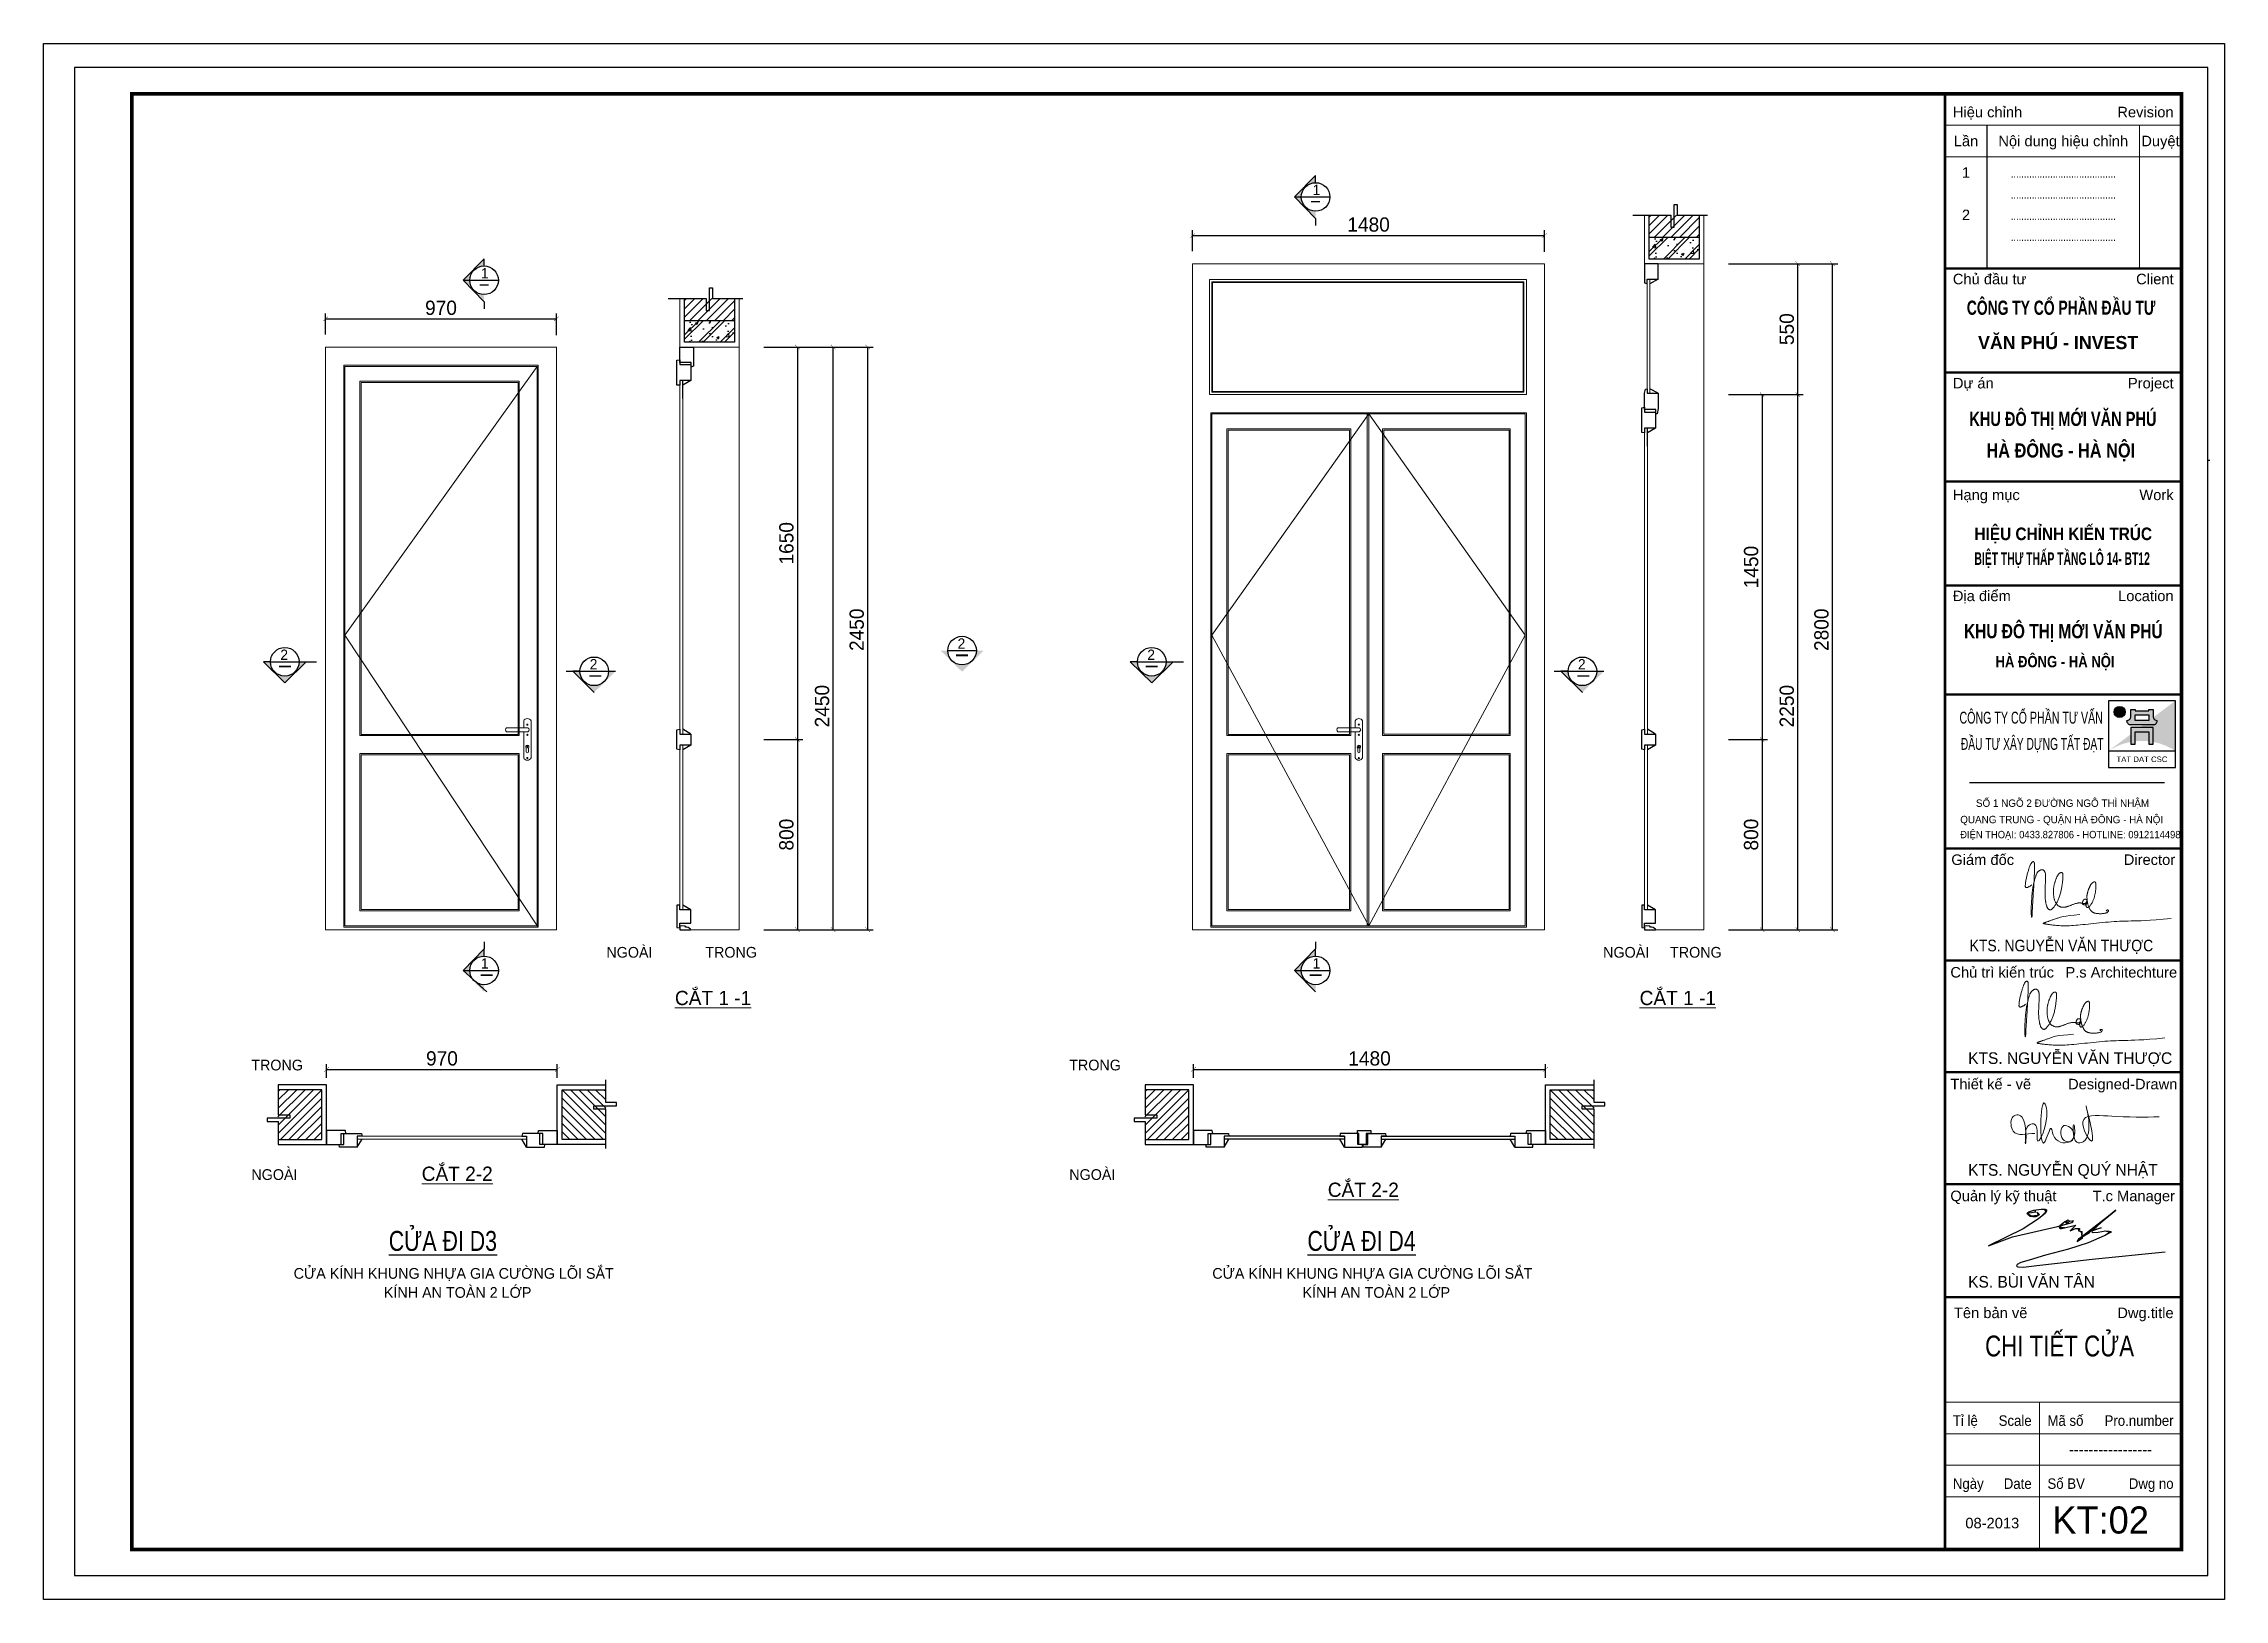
# Model space of a CAD drawing. Header units: millimetres. Extents: x -34806 to 662668, y 63228 to 99452.
# Drawn here: x 641946 to 651115, y 78156 to 84697 of the extents above; entities that cross this region are included whole.
import ezdxf
from ezdxf.enums import TextEntityAlignment as Align

# ---------------------------------------------------------------- set-up
doc = ezdxf.new("R2010")
doc.units = ezdxf.units.MM
doc.header["$LTSCALE"] = 200
doc.header["$MEASUREMENT"] = 0
doc.header["$PDMODE"] = 3
doc.header["$PDSIZE"] = 50
doc.layers.get('0').update_dxf_attribs({"color": 95, "linetype": 'CONTINUOUS'})
doc.layers.get('DEFPOINTS').update_dxf_attribs({"linetype": 'CONTINUOUS'})
for name, color, linetype, lineweight in [('21', 7, 'CONTINUOUS', 20), ('3', 7, 'CONTINUOUS', 30), ('hacth', 251, 'CONTINUOUS', 13), ('hatch', 251, 'CONTINUOUS', 5), ('kt', 136, 'CONTINUOUS', 25), ('Text - khung ten', 253, 'CONTINUOUS', 13)]:
    doc.layers.add(name, color=color, linetype=linetype, lineweight=lineweight)
for name, color, linetype in [('4', 4, 'CONTINUOUS'), ('8', 1, 'CONTINUOUS'), ('COT', 2, 'CONTINUOUS'), ('DIM', 1, 'CONTINUOUS'), ('KHUNGTEN', 7, 'CONTINUOUS'), ('Net_Thay', 7, 'CONTINUOUS'), ('TEXT', 7, 'CONTINUOUS'), ('TEXT2', 6, 'CONTINUOUS'), ('TH', 4, 'CONTINUOUS'), ('TUONG', 2, 'CONTINUOUS')]:
    doc.layers.add(name, color=color, linetype=linetype)
doc.styles.add('.VnArial', font='VNARIAL.ttf')
doc.styles.add('@hai text dim', font='VHAVAN.ttf')
doc.styles.add('Aria H B iso', font='VHARIALB.ttf')
doc.styles.add('Arial iso', font='VNARIAL.ttf')
doc.styles.add('Arial N  iso', font='VNARIALN.ttf')
doc.styles.add('NHO', font='VNCC-RMS.SHX', dxfattribs={"width": 0.8})
doc.styles.add('STYLE2', font='VHHELS.ttf')
doc.styles.add('TEXT1', font='VHARIAL.ttf', dxfattribs={"width": 0.85, "height": 200})
doc.styles.add('VNCC-COM', font='VHAVAN.ttf', dxfattribs={"width": 0.8})
doc.styles.add('VNCC-SIM', font='VHAVAN.ttf', dxfattribs={"width": 0.85})
doc.dimstyles.new('DIM10', dxfattribs={"dimscale": 15, "dimtxt": 4, "dimasz": 1.2, "dimexe": 1.5, "dimexo": 2, "dimgap": 1, "dimtad": 1, "dimdec": 0, "dimzin": 0, "dimdsep": 46, "dimtxsty": '@hai text dim', "dimblk": 'ARCHTICK', "dimcen": 0.09, "dimclrd": 8, "dimclre": 8, "dimclrt": 7, "dimadec": 0, "dimazin": 0, "dimtfac": 0.25, "dimtdec": 0, "dimtix": 1, "dimtmove": 1, "dimatfit": 0, "dimldrblk": 'NONE', "dimfxl": 1, "dimtolj": 1, "dimtzin": 0, "dimlwd": -1, "dimlwe": -1, "dimarcsym": 0})

msp = doc.modelspace()

# ---------------------------------------------------------------- texts
at = {"layer": 'TEXT'}
for s, height, style, p in [('ngoµi', 45, 'VNCC-SIM', (644311.9, 80853.8)), ('Trong', 45, 'VNCC-SIM', (644727.9, 80853.9)), ('ngoµi', 45, 'VNCC-SIM', (648502.6, 80853.8)), ('Trong', 45, 'VNCC-SIM', (648783.9, 80853.9)), ('Trong', 45, 'VNCC-SIM', (642819, 80379.7)), ('Trong', 45, 'VNCC-SIM', (646257.9, 80379.7)), ('ngoµi', 45, 'VNCC-SIM', (642819.3, 79919.3)), ('ngoµi', 45, 'VNCC-SIM', (646258.2, 79919.3)), ('cöa kÝnh khung nhùa gia c\xadêng lâi s¾t', 45, 'VNCC-SIM', (642997.3, 79503.7)), ('cöa kÝnh khung nhùa gia c\xadêng lâi s¾t', 45, 'VNCC-SIM', (646859.6, 79503.7)), ('kÝnh an toµn 2 líp', 45, 'VNCC-SIM', (643376.7, 79423.5)), ('kÝnh an toµn 2 líp', 45, 'VNCC-SIM', (647239.1, 79423.5)), ('kt:02', 114.02, 'STYLE2', (650390.7, 78432.3))]:
    msp.add_text(s, height=height, dxfattribs=dict(at, style=style)).set_placement(p)
at = {"layer": 'TEXT', "style": 'VNCC-COM', "width": 0.8}
for s, height, p in [('%%Ucöa ®i d3', 83.807, (643397, 79620.9)), ('%%Ucöa ®i d4', 83.807, (647259.4, 79620.9)), ('chi tiÕt cöa', 87.557, (650108.6, 79177.2))]:
    msp.add_text(s, height=height, dxfattribs=at).set_placement(p)
at = {"layer": 'Text - khung ten', "style": '@hai text dim'}
for s, height, p in [('1', 43.2, (647281, 84060.4)), ('1', 43.2, (643785, 83710.2)), ('2', 43.2, (645788.7, 82153)), ('2', 43.2, (642941.3, 82105.9)), ('2', 43.2, (644242, 82065.9)), ('2', 43.2, (646586.3, 82105.9)), ('2', 43.2, (648396.9, 82065.9)), ('1', 43.2, (643785, 80808.1)), ('1', 43.2, (647281, 80808.1)), ('%%UC¾t 1 -1', 60, (644600.2, 80654.3)), ('%%UC¾t 1 -1', 60, (648656.1, 80654.3)), ('%%uC¾t 2-2', 60, (643535.5, 79915.2)), ('%%uC¾t 2-2', 60, (647345, 79847.9))]:
    msp.add_text(s, height=height, dxfattribs=at).set_placement(p)

# ---------------------------------------------------------------- blocks, each defined once
blk = doc.blocks.new('_ArchTick')
at = {"layer": 'DIM', "color": 150}
blk.add_lwpolyline([(0.5, 0.5, 0.133, 0, 0), (0, 0, 0, 0.133, 0), (-0.5, -0.5, 0.133, 0.133, 0)], format="xyseb", dxfattribs=at)
blk = doc.blocks.new('*D1075')
at = {"layer": '8', "color": 8}
for p, q in [((643135.7, 80348.7), (643135.7, 80406.4)), ((643135.7, 80383.9), (644105.7, 80383.9)), ((644105.7, 80348.7), (644105.7, 80406.4))]:
    blk.add_line(p, q, dxfattribs=at)
at = {"layer": 'DEFPOINTS', "color": 0}
for p in [(643135.7, 80318.7), (644105.7, 80383.9), (644105.7, 80318.7)]:
    blk.add_point(p, dxfattribs=at)
at = {"layer": '8', "color": 8, "xscale": 18, "yscale": 18, "zscale": 18, "rotation": 180}
blk.add_blockref('_ArchTick', (643135.7, 80383.9), dxfattribs=at)
at = {"layer": '8', "color": 8, "xscale": 18, "yscale": 18, "zscale": 18}
blk.add_blockref('_ArchTick', (644105.7, 80383.9), dxfattribs=at)
at = {"layer": '8', "color": 7, "insert": (643620.7, 80429.9), "char_height": 60, "attachment_point": 5, "style": '@hai text dim'}
blk.add_mtext('\\A1;970', dxfattribs=at)
blk = doc.blocks.new('_None')
blk = doc.blocks.new('*D1076')
at = {"layer": '8', "color": 8}
for p, q in [((643131.7, 83474.6), (643131.7, 83562.3)), ((643131.7, 83539.8), (644101.7, 83539.8)), ((644101.7, 83471.6), (644101.7, 83562.3))]:
    blk.add_line(p, q, dxfattribs=at)
at = {"layer": 'DEFPOINTS', "color": 0}
for p in [(644101.7, 83539.8), (643131.7, 83444.6), (644101.7, 83441.6)]:
    blk.add_point(p, dxfattribs=at)
at = {"layer": '8', "color": 8, "xscale": 18, "yscale": 18, "zscale": 18, "rotation": 180}
blk.add_blockref('_ArchTick', (643131.7, 83539.8), dxfattribs=at)
at = {"layer": '8', "color": 8, "xscale": 18, "yscale": 18, "zscale": 18}
blk.add_blockref('_ArchTick', (644101.7, 83539.8), dxfattribs=at)
at = {"layer": '8', "color": 7, "insert": (643616.7, 83585.9), "char_height": 60, "attachment_point": 5, "style": '@hai text dim'}
blk.add_mtext('\\A1;970', dxfattribs=at)
blk = doc.blocks.new('*D1077')
at = {"layer": '8', "color": 8}
for p, q in [((644974.3, 83421.3), (645287.6, 83421.3)), ((645265.1, 80971.3), (645265.1, 83421.3)), ((644974.3, 80971.3), (645287.6, 80971.3))]:
    blk.add_line(p, q, dxfattribs=at)
at = {"layer": 'DEFPOINTS', "color": 0}
for p in [(644944.3, 83421.3), (645265.1, 83421.3), (644944.3, 80971.3)]:
    blk.add_point(p, dxfattribs=at)
at = {"layer": '8', "color": 8, "xscale": 18, "yscale": 18, "zscale": 18}
for p, rotation in [((645265.1, 83421.3), 90), ((645265.1, 80971.3), 270)]:
    blk.add_blockref('_ArchTick', p, dxfattribs=dict(at, rotation=rotation))
at = {"layer": '8', "color": 7, "insert": (645219.1, 81911.3), "char_height": 60, "attachment_point": 5, "rotation": 90, "style": '@hai text dim'}
blk.add_mtext('\\A1;2450', dxfattribs=at)
blk = doc.blocks.new('*D1078')
at = {"layer": '8', "color": 8}
for p, q in [((644974.3, 81770.9), (645137.6, 81770.9)), ((645115.1, 81770.9), (645115.1, 80971.3)), ((644974.3, 80971.3), (645137.6, 80971.3))]:
    blk.add_line(p, q, dxfattribs=at)
at = {"layer": 'DEFPOINTS', "color": 0}
for p in [(644944.3, 81770.9), (644944.3, 80971.3), (645115.1, 80971.3)]:
    blk.add_point(p, dxfattribs=at)
at = {"layer": '8', "color": 8, "xscale": 18, "yscale": 18, "zscale": 18}
for p, rotation in [((645115.1, 81770.9), 90), ((645115.1, 80971.3), 270)]:
    blk.add_blockref('_ArchTick', p, dxfattribs=dict(at, rotation=rotation))
at = {"layer": '8', "color": 7, "insert": (645069.1, 81371.1), "char_height": 60, "attachment_point": 5, "rotation": 90, "style": '@hai text dim'}
blk.add_mtext('\\A1;800', dxfattribs=at)
blk = doc.blocks.new('*D1079')
at = {"layer": '8', "color": 8}
for p, q in [((644974.3, 83421.3), (645137.6, 83421.3)), ((645115.1, 83421.3), (645115.1, 81770.9)), ((644974.3, 81770.9), (645137.6, 81770.9))]:
    blk.add_line(p, q, dxfattribs=at)
at = {"layer": 'DEFPOINTS', "color": 0}
for p in [(644944.3, 83421.3), (644944.3, 81770.9), (645115.1, 81770.9)]:
    blk.add_point(p, dxfattribs=at)
at = {"layer": '8', "color": 8, "xscale": 18, "yscale": 18, "zscale": 18}
for p, rotation in [((645115.1, 83421.3), 90), ((645115.1, 81770.9), 270)]:
    blk.add_blockref('_ArchTick', p, dxfattribs=dict(at, rotation=rotation))
at = {"layer": '8', "color": 7, "insert": (645069.1, 82596.1), "char_height": 60, "attachment_point": 5, "rotation": 90, "style": '@hai text dim'}
blk.add_mtext('\\A1;1650', dxfattribs=at)
blk = doc.blocks.new('*D1080')
at = {"layer": '8', "color": 8}
for p, q in [((644974.3, 83421.3), (645433.3, 83421.3)), ((645410.8, 80971.2), (645410.8, 83421.3)), ((644974.3, 80971.2), (645433.3, 80971.2))]:
    blk.add_line(p, q, dxfattribs=at)
at = {"layer": 'DEFPOINTS', "color": 0}
for p in [(644944.3, 83421.3), (645410.8, 83421.3), (644944.3, 80971.2)]:
    blk.add_point(p, dxfattribs=at)
at = {"layer": '8', "color": 8, "xscale": 18, "yscale": 18, "zscale": 18}
for p, rotation in [((645410.8, 83421.3), 90), ((645410.8, 80971.2), 270)]:
    blk.add_blockref('_ArchTick', p, dxfattribs=dict(at, rotation=rotation))
at = {"layer": '8', "color": 7, "insert": (645364.8, 82232.6), "char_height": 60, "attachment_point": 5, "rotation": 90, "style": '@hai text dim'}
blk.add_mtext('\\A1;2450', dxfattribs=at)
blk = doc.blocks.new('*D1141')
at = {"layer": '8', "color": 8}
for p, q in [((646780.6, 80348.7), (646780.6, 80406.4)), ((646780.6, 80383.9), (648260.6, 80383.9)), ((648260.6, 80348.7), (648260.6, 80406.4))]:
    blk.add_line(p, q, dxfattribs=at)
at = {"layer": 'DEFPOINTS', "color": 0}
for p in [(646780.6, 80318.7), (648260.6, 80383.9), (648260.6, 80318.7)]:
    blk.add_point(p, dxfattribs=at)
at = {"layer": '8', "color": 8, "xscale": 18, "yscale": 18, "zscale": 18, "rotation": 180}
blk.add_blockref('_ArchTick', (646780.6, 80383.9), dxfattribs=at)
at = {"layer": '8', "color": 8, "xscale": 18, "yscale": 18, "zscale": 18}
blk.add_blockref('_ArchTick', (648260.6, 80383.9), dxfattribs=at)
at = {"layer": '8', "color": 7, "insert": (647520.6, 80429.9), "char_height": 60, "attachment_point": 5, "style": '@hai text dim'}
blk.add_mtext('\\A1;1480', dxfattribs=at)
blk = doc.blocks.new('*D1142')
at = {"layer": '8', "color": 8}
for p, q in [((646776.6, 83824.8), (646776.6, 83912.5)), ((648256.6, 83821.8), (648256.6, 83912.5)), ((646776.6, 83890), (648256.6, 83890))]:
    blk.add_line(p, q, dxfattribs=at)
at = {"layer": 'DEFPOINTS', "color": 0}
for p in [(648256.6, 83890), (646776.6, 83794.8), (648256.6, 83791.8)]:
    blk.add_point(p, dxfattribs=at)
at = {"layer": '8', "color": 8, "xscale": 18, "yscale": 18, "zscale": 18, "rotation": 180}
blk.add_blockref('_ArchTick', (646776.6, 83890), dxfattribs=at)
at = {"layer": '8', "color": 8, "xscale": 18, "yscale": 18, "zscale": 18}
blk.add_blockref('_ArchTick', (648256.6, 83890), dxfattribs=at)
at = {"layer": '8', "color": 7, "insert": (647516.6, 83936), "char_height": 60, "attachment_point": 5, "style": '@hai text dim'}
blk.add_mtext('\\A1;1480', dxfattribs=at)
blk = doc.blocks.new('*D1143')
at = {"layer": '8', "color": 8}
for p, q in [((649030.2, 83221.3), (649343.6, 83221.3)), ((649321.1, 80971.3), (649321.1, 83221.3)), ((649030.2, 80971.3), (649343.6, 80971.3))]:
    blk.add_line(p, q, dxfattribs=at)
at = {"layer": 'DEFPOINTS', "color": 0}
for p in [(649000.2, 83221.3), (649321.1, 83221.3), (649000.2, 80971.3)]:
    blk.add_point(p, dxfattribs=at)
at = {"layer": '8', "color": 8, "xscale": 18, "yscale": 18, "zscale": 18}
for p, rotation in [((649321.1, 83221.3), 90), ((649321.1, 80971.3), 270)]:
    blk.add_blockref('_ArchTick', p, dxfattribs=dict(at, rotation=rotation))
at = {"layer": '8', "color": 7, "insert": (649275.1, 81911.3), "char_height": 60, "attachment_point": 5, "rotation": 90, "style": '@hai text dim'}
blk.add_mtext('\\A1;2250', dxfattribs=at)
blk = doc.blocks.new('*D1144')
at = {"layer": '8', "color": 8}
for p, q in [((649030.2, 81770.9), (649193.6, 81770.9)), ((649171.1, 81770.9), (649171.1, 80971.3)), ((649030.2, 80971.3), (649193.6, 80971.3))]:
    blk.add_line(p, q, dxfattribs=at)
at = {"layer": 'DEFPOINTS', "color": 0}
for p in [(649000.2, 81770.9), (649000.2, 80971.3), (649171.1, 80971.3)]:
    blk.add_point(p, dxfattribs=at)
at = {"layer": '8', "color": 8, "xscale": 18, "yscale": 18, "zscale": 18}
for p, rotation in [((649171.1, 81770.9), 90), ((649171.1, 80971.3), 270)]:
    blk.add_blockref('_ArchTick', p, dxfattribs=dict(at, rotation=rotation))
at = {"layer": '8', "color": 7, "insert": (649125.1, 81371.1), "char_height": 60, "attachment_point": 5, "rotation": 90, "style": '@hai text dim'}
blk.add_mtext('\\A1;800', dxfattribs=at)
blk = doc.blocks.new('*D1145')
at = {"layer": '8', "color": 8}
for p, q in [((649030.2, 83221.3), (649193.6, 83221.3)), ((649171.1, 83221.3), (649171.1, 81770.9)), ((649030.2, 81770.9), (649193.6, 81770.9))]:
    blk.add_line(p, q, dxfattribs=at)
at = {"layer": 'DEFPOINTS', "color": 0}
for p in [(649000.2, 83221.3), (649000.2, 81770.9), (649171.1, 81770.9)]:
    blk.add_point(p, dxfattribs=at)
at = {"layer": '8', "color": 8, "xscale": 18, "yscale": 18, "zscale": 18}
for p, rotation in [((649171.1, 83221.3), 90), ((649171.1, 81770.9), 270)]:
    blk.add_blockref('_ArchTick', p, dxfattribs=dict(at, rotation=rotation))
at = {"layer": '8', "color": 7, "insert": (649125.1, 82496.1), "char_height": 60, "attachment_point": 5, "rotation": 90, "style": '@hai text dim'}
blk.add_mtext('\\A1;1450', dxfattribs=at)
blk = doc.blocks.new('*D1146')
at = {"layer": '8', "color": 8}
for p, q in [((649149.7, 83771.4), (649343.6, 83771.4)), ((649321.1, 83221.3), (649321.1, 83771.4)), ((649182.7, 83221.3), (649343.6, 83221.3))]:
    blk.add_line(p, q, dxfattribs=at)
at = {"layer": 'DEFPOINTS', "color": 0}
for p in [(649119.7, 83771.4), (649321.1, 83771.4), (649152.7, 83221.3)]:
    blk.add_point(p, dxfattribs=at)
at = {"layer": '8', "color": 8, "xscale": 18, "yscale": 18, "zscale": 18}
for p, rotation in [((649321.1, 83771.4), 90), ((649321.1, 83221.3), 270)]:
    blk.add_blockref('_ArchTick', p, dxfattribs=dict(at, rotation=rotation))
at = {"layer": '8', "color": 7, "insert": (649275.1, 83496.4), "char_height": 60, "attachment_point": 5, "rotation": 90, "style": '@hai text dim'}
blk.add_mtext('\\A1;550', dxfattribs=at)
blk = doc.blocks.new('*D1147')
at = {"layer": '8', "color": 8}
for p, q in [((649030.2, 83771.4), (649489.3, 83771.4)), ((649466.8, 80971.2), (649466.8, 83771.4)), ((649030.2, 80971.2), (649489.3, 80971.2))]:
    blk.add_line(p, q, dxfattribs=at)
at = {"layer": 'DEFPOINTS', "color": 0}
for p in [(649000.2, 83771.4), (649466.8, 83771.4), (649000.2, 80971.2)]:
    blk.add_point(p, dxfattribs=at)
at = {"layer": '8', "color": 8, "xscale": 18, "yscale": 18, "zscale": 18}
for p, rotation in [((649466.8, 83771.4), 90), ((649466.8, 80971.2), 270)]:
    blk.add_blockref('_ArchTick', p, dxfattribs=dict(at, rotation=rotation))
at = {"layer": '8', "color": 7, "insert": (649420.8, 82232.6), "char_height": 60, "attachment_point": 5, "rotation": 90, "style": '@hai text dim'}
blk.add_mtext('\\A1;2800', dxfattribs=at)
blk = doc.blocks.new('A$C5F910C25')
at = {"layer": 'Net_Thay', "ltscale": 0.5, "true_color": 0x0f9997}
h = blk.add_hatch(color=134, dxfattribs=at)
edge = h.paths.add_edge_path()
edge.add_line((24, 24), (0, 6))
edge.add_arc((12, -12.2), 21.8, 56.60151, 123.39849, ccw=False)
edge.add_line((24, 6), (24, 24))
h = blk.add_hatch(color=134, dxfattribs=at)
edge = h.paths.add_edge_path()
edge.add_arc((4, 20), 2, 0, 180)
edge.add_arc((4, 20), 2, 180, 360)
at = {"layer": 'Net_Thay', "ltscale": 0.5, "true_color": 0x001e02}
h = blk.add_hatch(color=98, dxfattribs=at)
h.paths.add_polyline_path([(16, 14.4), (8, 14.4), (8, 8.4), (9.5, 8.4), (9.5, 12.9), (14.5, 12.9), (14.5, 8.4), (16, 8.4)])
h.paths.add_polyline_path([(14.5, 16.9), (9.5, 16.9), (9.5, 18.9), (14.5, 18.9)], flags=16)
edge = h.paths.add_edge_path()
edge.add_arc((17.5, 18.4), 1.5, 180, 270, ccw=False)
edge.add_line((16, 18.4), (16, 20.9))
edge.add_line((16, 20.9), (14.5, 20.9))
edge.add_line((14.5, 20.9), (14.5, 20.4))
edge.add_line((14.5, 20.4), (9.5, 20.4))
edge.add_line((9.5, 20.4), (9.5, 20.9))
edge.add_line((9.5, 20.9), (8, 20.9))
edge.add_line((8, 20.9), (8, 18.4))
edge.add_arc((6.5, 18.4), 1.5, 270, 360, ccw=False)
edge.add_arc((8, 16.9), 1.5, 180, 270)
edge.add_line((8, 15.4), (16, 15.4))
edge.add_arc((16, 16.9), 1.5, 270, 360)
at = {"layer": 'Net_Thay', "color": 2, "ltscale": 0.5}
blk.add_line((0, 6), (24, 6), dxfattribs=at)
at = {"layer": 'Net_Thay', "ltscale": 0.5}
blk.add_lwpolyline([(0, 0), (24, 0), (24, 24), (0, 24)], close=True, dxfattribs=at)
at = {"layer": 'Net_Thay', "color": 98, "ltscale": 0.5, "true_color": 0x001e02}
blk.add_lwpolyline([(16, 15.4), (8, 15.4, -0.414214), (6.5, 16.9, 0.414214), (8, 18.4), (8, 20.9), (9.5, 20.9), (9.5, 20.4), (14.5, 20.4), (14.5, 20.9), (16, 20.9), (16, 18.4, 0.414214), (17.5, 16.9, -0.414214)], format="xyb", close=True, dxfattribs=at)
for points in [[(14.5, 16.9), (9.5, 16.9), (9.5, 18.9), (14.5, 18.9)], [(8, 14.4), (8, 8.4), (9.5, 8.4), (9.5, 12.9), (14.5, 12.9), (14.5, 8.4), (16, 8.4), (16, 14.4)]]:
    blk.add_lwpolyline(points, close=True, dxfattribs=at)
at = {"layer": 'Net_Thay', "color": 134, "ltscale": 0.5, "true_color": 0x0f9997}
blk.add_circle((4, 20), 2, dxfattribs=at)
at = {"layer": 'Net_Thay', "color": 2, "style": '.VnArial'}
blk.add_text('TAT DAT CSC', height=2, dxfattribs=at).set_placement((2.84, 2))
blk = doc.blocks.new('eyey')
at = {"layer": 'TEXT'}
blk.add_lwpolyline([(857598, -329566), (858221, -330064), (858651, -330415), (858732, -330999), (857985, -331594), (857001, -332040), (855251, -332170), (853778, -331988), (852444, -330783, -0.43874207), (852435, -329839), (853068, -329329), (855860, -328456), (859862, -327752), (862169, -327861, -0.52753107), (862824, -328922), (862263, -329997), (858501, -333190), (849998, -338818), (830763, -348112), (844015, -343247), (868918, -337466), (876988, -335232), (877866, -334275), (875791, -334754), (875192, -334116), (874674, -333917), (873078, -334913), (870285, -337066, 0.87648441), (871163, -338581), (879063, -336707), (876030, -339776), (878863, -338581), (880914, -338538, -0.67897017), (881138, -339070), (880465, -339743), (882366, -340167), (882523, -344014), (879841, -345842), (880914, -344171), (901170, -328430), (888030, -339316), (893139, -338110), (888339, -339821, 1.04482306), (888704, -340719), (891399, -340550), (895469, -339849), (897603, -339989), (898585, -340158), (898361, -340831), (894793, -342630), (885863, -346421), (875047, -349907), (862289, -353363), (853242, -356064), (848723, -357411), (846645, -358532, 0.7905999), (846954, -359682), (850074, -359907), (857433, -359122), (868980, -357832), (888178, -355522), (928630, -351509)], format="xyb", dxfattribs=at)
at = {"layer": 'TEXT2'}
blk.add_lwpolyline([(874449, -334606), (875013, -334916), (874942, -335493), (873969, -335662), (873645, -335352), (873984, -334803), (874449, -334606)], dxfattribs=at)
at = {"layer": 'TH'}
for points in [[(857598, -329566), (858324, -330711), (857636, -331414), (854668, -331804), (853122, -330758, -0.64017933), (853278, -329806), (856949, -329244), (856369, -328366)], [(872753, -338203), (871152, -338252, -0.67294268), (870752, -337349, 0.08429198), (871681, -335989, -4.56257118)], [(895092, -339914), (897074, -340190, -0.60421275), (897360, -340984), (895356, -342346)]]:
    blk.add_lwpolyline(points, format="xyb", dxfattribs=at)
for points in [[(882530, -343232), (886628, -340681), (888030, -339316), (901170, -328430), (895230, -333351), (888856, -339121)], [(880465, -339743), (882016, -340407), (882480, -342954)], [(882369, -343261), (882330, -343965), (880467, -345241), (881028, -344278), (882369, -343261)]]:
    blk.add_lwpolyline(points, dxfattribs=at)
at = {"layer": 'TUONG'}
blk.add_lwpolyline([(860168, -327766), (861604, -328110, -0.3773591), (862396, -329233), (861839, -329994), (859245, -332558)], format="xyb", dxfattribs=at)
blk = doc.blocks.new('khung')
at = {"color": 8}
blk.add_line((27623, 17767), (30915, 17767), dxfattribs=at)
at = {"color": 4, "const_width": 34.9}
for points in [[(27623, 19305), (31115, 19305)], [(27623, 19305), (31115, 19305)], [(27623, 17767), (31115, 17767)], [(27623, 17767), (31115, 17767)], [(27623, 17767), (31115, 17767)]]:
    blk.add_lwpolyline(points, dxfattribs=at)
at = {"color": 7}
for points in [[(28904, 10203), (28898, 10197), (28892, 10191), (28886, 10187), (28879, 10183), (28873, 10179), (28867, 10176), (28861, 10173), (28856, 10171), (28851, 10169), (28847, 10167), (28844, 10165), (28840, 10164), (28837, 10163), (28835, 10162), (28832, 10162), (28830, 10161), (28828, 10161), (28826, 10162), (28823, 10162), (28821, 10162), (28820, 10163), (28818, 10164), (28816, 10165), (28814, 10166), (28813, 10168), (28812, 10170), (28811, 10172), (28810, 10175), (28809, 10179), (28809, 10184), (28809, 10190), (28809, 10198), (28810, 10207), (28811, 10217), (28813, 10229), (28814, 10242), (28816, 10255), (28819, 10269), (28821, 10284), (28824, 10299), (28827, 10314), (28831, 10329), (28835, 10344), (28838, 10359), (28842, 10374), (28846, 10388), (28850, 10401), (28854, 10414), (28857, 10426), (28861, 10438), (28864, 10449), (28868, 10459), (28871, 10468), (28875, 10477), (28878, 10485), (28881, 10493), (28885, 10500), (28888, 10507), (28891, 10513), (28895, 10518), (28898, 10523), (28901, 10528), (28905, 10532), (28908, 10535), (28911, 10538), (28914, 10541), (28917, 10542), (28919, 10544), (28922, 10545), (28924, 10545), (28927, 10545), (28929, 10545), (28931, 10544), (28932, 10543), (28934, 10542), (28936, 10541), (28937, 10539), (28938, 10537), (28940, 10535), (28941, 10532), (28942, 10530), (28942, 10527), (28943, 10523), (28944, 10519), (28944, 10513), (28945, 10507), (28945, 10500), (28945, 10492), (28946, 10482), (28946, 10471), (28946, 10459), (28945, 10446), (28945, 10431), (28945, 10416), (28944, 10399), (28944, 10381), (28943, 10362), (28942, 10343), (28941, 10322), (28940, 10300), (28939, 10276), (28938, 10252), (28936, 10226), (28935, 10199), (28933, 10170), (28931, 10141), (28929, 10111), (28927, 10080), (28926, 10050), (28924, 10020), (28922, 9990), (28920, 9962), (28918, 9935), (28917, 9910), (28915, 9886), (28914, 9864), (28913, 9844), (28912, 9826), (28911, 9809), (28910, 9794), (28910, 9781), (28909, 9770), (28909, 9761), (28909, 9753), (28908, 9746), (28908, 9740), (28907, 9735), (28907, 9732), (28906, 9728), (28905, 9726), (28904, 9725), (28903, 9724), (28902, 9726), (28901, 9728), (28900, 9733), (28899, 9739), (28898, 9748), (28897, 9759), (28896, 9771), (28896, 9786), (28895, 9803), (28895, 9822), (28896, 9842), (28896, 9865), (28897, 9889), (28898, 9915), (28899, 9941), (28901, 9968), (28903, 9995), (28905, 10021), (28907, 10047), (28909, 10071), (28912, 10093), (28914, 10113), (28917, 10132), (28919, 10150), (28922, 10167), (28925, 10183), (28929, 10199), (28932, 10215), (28935, 10231), (28939, 10246), (28943, 10262), (28947, 10277), (28950, 10291), (28954, 10304), (28958, 10317), (28962, 10328), (28965, 10338), (28968, 10347), (28972, 10355), (28975, 10362), (28978, 10368), (28981, 10374), (28984, 10378), (28988, 10383), (28991, 10387), (28994, 10392), (28998, 10396), (29001, 10399), (29005, 10403), (29009, 10406), (29013, 10409), (29017, 10412), (29021, 10415), (29025, 10417), (29030, 10420), (29034, 10421), (29038, 10423), (29042, 10424), (29047, 10425), (29051, 10426), (29055, 10426), (29058, 10426), (29062, 10426), (29066, 10425), (29069, 10424), (29073, 10422), (29076, 10420), (29079, 10418), (29083, 10415), (29086, 10412), (29089, 10409), (29092, 10405), (29094, 10401), (29097, 10396), (29099, 10391), (29101, 10385), (29103, 10379), (29105, 10372), (29106, 10365), (29107, 10358), (29107, 10349), (29108, 10341), (29108, 10332), (29108, 10322), (29108, 10313), (29108, 10302), (29108, 10292), (29108, 10281), (29107, 10269), (29107, 10258), (29106, 10247), (29106, 10235), (29105, 10223), (29104, 10212), (29104, 10200), (29103, 10189), (29103, 10178), (29102, 10167), (29102, 10156), (29101, 10146), (29101, 10136), (29101, 10126), (29100, 10116), (29100, 10107), (29100, 10097), (29100, 10088), (29100, 10078), (29100, 10069), (29100, 10059), (29100, 10050), (29101, 10040), (29101, 10030), (29102, 10020), (29102, 10011), (29103, 10001), (29104, 9992), (29105, 9983), (29106, 9974), (29107, 9965), (29108, 9957), (29110, 9949), (29111, 9941), (29112, 9933), (29114, 9926), (29116, 9918), (29117, 9912), (29119, 9905), (29121, 9899), (29123, 9893), (29125, 9887), (29127, 9882), (29129, 9876), (29131, 9871), (29134, 9867), (29136, 9862), (29139, 9858), (29142, 9854), (29145, 9851), (29147, 9847), (29150, 9844), (29153, 9842), (29156, 9840), (29159, 9838), (29163, 9836), (29166, 9835), (29169, 9834), (29172, 9834), (29175, 9833), (29178, 9833), (29182, 9833), (29185, 9834), (29189, 9835), (29193, 9836), (29197, 9839), (29201, 9842), (29206, 9846), (29211, 9851), (29216, 9857), (29222, 9864), (29228, 9871), (29234, 9879), (29240, 9888), (29247, 9897), (29253, 9906), (29259, 9916), (29265, 9926), (29271, 9936), (29277, 9947), (29283, 9958), (29289, 9969), (29294, 9981), (29299, 9994), (29305, 10007), (29310, 10020), (29315, 10034), (29319, 10049), (29324, 10063), (29328, 10078), (29332, 10093), (29335, 10109), (29339, 10124), (29342, 10139), (29345, 10155), (29347, 10170), (29350, 10185), (29352, 10200), (29354, 10215), (29356, 10229), (29358, 10243), (29359, 10257), (29361, 10270), (29362, 10283), (29363, 10295), (29364, 10306), (29364, 10316), (29365, 10325), (29365, 10333), (29365, 10341), (29365, 10347), (29365, 10352), (29364, 10357), (29363, 10361), (29363, 10364), (29362, 10367), (29361, 10370), (29359, 10373), (29358, 10375), (29356, 10377), (29355, 10379), (29353, 10380), (29351, 10381), (29349, 10382), (29347, 10383), (29345, 10383), (29342, 10384), (29340, 10384), (29337, 10383), (29335, 10383), (29332, 10382), (29329, 10381), (29326, 10380), (29323, 10379), (29320, 10377), (29317, 10375), (29314, 10373), (29311, 10371), (29308, 10369), (29306, 10366), (29303, 10363), (29300, 10360), (29298, 10357), (29295, 10353), (29293, 10349), (29290, 10346), (29288, 10341), (29285, 10337), (29283, 10333), (29280, 10328), (29278, 10324), (29276, 10319), (29273, 10313), (29271, 10308), (29268, 10302), (29265, 10295), (29262, 10288), (29260, 10281), (29257, 10273), (29254, 10266), (29251, 10257), (29248, 10249), (29245, 10241), (29243, 10232), (29240, 10223), (29238, 10215), (29236, 10206), (29234, 10197), (29232, 10188), (29230, 10180), (29229, 10171), (29228, 10162), (29227, 10153), (29226, 10144), (29225, 10135), (29225, 10125), (29225, 10116), (29225, 10107), (29225, 10098), (29225, 10088), (29225, 10079), (29226, 10069), (29226, 10060), (29227, 10050), (29228, 10041), (29229, 10031), (29231, 10021), (29232, 10012), (29234, 10002), (29237, 9993), (29239, 9984), (29242, 9975), (29245, 9966), (29248, 9958), (29252, 9950), (29255, 9943), (29259, 9935), (29263, 9929), (29268, 9923), (29272, 9917), (29277, 9911), (29281, 9906), (29286, 9902), (29291, 9897), (29296, 9893), (29301, 9890), (29307, 9886), (29312, 9883), (29317, 9880), (29323, 9878), (29329, 9876), (29335, 9874), (29341, 9872), (29348, 9871), (29355, 9870), (29361, 9870), (29368, 9870), (29376, 9870), (29383, 9870), (29390, 9871), (29397, 9873), (29405, 9874), (29412, 9876), (29420, 9878), (29428, 9881), (29436, 9883), (29444, 9886), (29453, 9889), (29461, 9892), (29470, 9896), (29479, 9899), (29488, 9903), (29497, 9907), (29506, 9910), (29515, 9913), (29524, 9917), (29533, 9920), (29542, 9923), (29551, 9925), (29559, 9927), (29567, 9929), (29575, 9931), (29583, 9933), (29590, 9934), (29597, 9934), (29604, 9935), (29610, 9935), (29616, 9935), (29621, 9934), (29627, 9934), (29632, 9933), (29637, 9932), (29641, 9932), (29646, 9931), (29650, 9930), (29655, 9929), (29659, 9929), (29663, 9928), (29668, 9927), (29672, 9927), (29676, 9927), (29681, 9927), (29685, 9927), (29689, 9928), (29694, 9929), (29698, 9931), (29701, 9933), (29705, 9937), (29708, 9940), (29711, 9945), (29713, 9950), (29715, 9955), (29717, 9960), (29717, 9965), (29718, 9970), (29717, 9975), (29716, 9978), (29715, 9982), (29713, 9984), (29710, 9986), (29707, 9988), (29704, 9989), (29701, 9990), (29698, 9990), (29694, 9991), (29691, 9990), (29688, 9990), (29684, 9989), (29681, 9988), (29678, 9986), (29675, 9984), (29672, 9982), (29670, 9980), (29667, 9977), (29665, 9974), (29663, 9970), (29661, 9966), (29659, 9962), (29657, 9958), (29656, 9953), (29654, 9949), (29653, 9944), (29653, 9939), (29653, 9934), (29653, 9929), (29654, 9925), (29655, 9920), (29657, 9917), (29660, 9914), (29664, 9911), (29668, 9910), (29672, 9908), (29677, 9907), (29681, 9906), (29686, 9906), (29690, 9906), (29694, 9907), (29698, 9907), (29701, 9908), (29704, 9909), (29706, 9911), (29708, 9913), (29710, 9915), (29712, 9917), (29713, 9920), (29714, 9923), (29715, 9926), (29716, 9930), (29716, 9932), (29716, 9935), (29716, 9937), (29715, 9938), (29714, 9938), (29713, 9937), (29712, 9936), (29711, 9934), (29709, 9931), (29708, 9928), (29707, 9925), (29706, 9921), (29705, 9917), (29705, 9912), (29704, 9908), (29705, 9903), (29705, 9899), (29706, 9894), (29707, 9889), (29708, 9885), (29709, 9881), (29711, 9877), (29714, 9874), (29716, 9871), (29719, 9869), (29723, 9868), (29727, 9867), (29731, 9868), (29736, 9870), (29741, 9873), (29747, 9877), (29753, 9882), (29759, 9888), (29765, 9894), (29771, 9902), (29777, 9910), (29783, 9918), (29788, 9927), (29794, 9936), (29799, 9945), (29804, 9955), (29808, 9965), (29813, 9975), (29817, 9986), (29821, 9996), (29824, 10006), (29827, 10017), (29830, 10027), (29833, 10038), (29835, 10048), (29838, 10059), (29840, 10069), (29841, 10079), (29843, 10089), (29845, 10099), (29846, 10109), (29847, 10120), (29848, 10130), (29849, 10139), (29850, 10149), (29851, 10159), (29851, 10169), (29851, 10178), (29851, 10188), (29851, 10196), (29851, 10204), (29851, 10212), (29850, 10218), (29849, 10224), (29848, 10229), (29847, 10233), (29846, 10237), (29845, 10240), (29844, 10242), (29842, 10244), (29841, 10246), (29839, 10247), (29837, 10248), (29835, 10248), (29833, 10248), (29831, 10248), (29829, 10248), (29827, 10247), (29824, 10246), (29821, 10245), (29819, 10244), (29816, 10242), (29813, 10241), (29810, 10239), (29807, 10237), (29804, 10235), (29801, 10232), (29798, 10230), (29795, 10227), (29792, 10225), (29789, 10222), (29786, 10219), (29784, 10216), (29781, 10213), (29779, 10209), (29776, 10205), (29774, 10201), (29772, 10197), (29769, 10193), (29767, 10189), (29765, 10184), (29763, 10179), (29760, 10175), (29758, 10170), (29755, 10165), (29753, 10159), (29750, 10154), (29748, 10148), (29745, 10142), (29743, 10136), (29740, 10130), (29738, 10123), (29736, 10117), (29734, 10110), (29732, 10103), (29730, 10096), (29728, 10089), (29727, 10082), (29725, 10076), (29724, 10070), (29722, 10064), (29721, 10058), (29720, 10052), (29719, 10046), (29719, 10040), (29718, 10033), (29718, 10026), (29718, 10018), (29719, 10009), (29720, 10001), (29721, 9992), (29722, 9982), (29723, 9973), (29724, 9964), (29726, 9954), (29727, 9945), (29729, 9937), (29731, 9928), (29732, 9920), (29734, 9912), (29737, 9903), (29739, 9895), (29742, 9887), (29745, 9879), (29749, 9871), (29752, 9864), (29756, 9856), (29760, 9849), (29764, 9842), (29767, 9836), (29771, 9830), (29774, 9825), (29778, 9821), (29781, 9817), (29784, 9813), (29787, 9810), (29791, 9807), (29794, 9805), (29798, 9802), (29802, 9799), (29806, 9797), (29810, 9794), (29815, 9792), (29821, 9790), (29826, 9788), (29833, 9786), (29840, 9784), (29847, 9782), (29855, 9781), (29863, 9779), (29872, 9778), (29881, 9777), (29891, 9777), (29901, 9776), (29911, 9776), (29922, 9776), (29932, 9776), (29943, 9777), (29953, 9778), (29963, 9779), (29973, 9780), (29982, 9782), (29990, 9783), (29998, 9786), (30005, 9788), (30011, 9791), (30016, 9794), (30021, 9796), (30024, 9799), (30028, 9802), (30031, 9805), (30033, 9807), (30035, 9810), (30036, 9812), (30037, 9814), (30038, 9816), (30039, 9817), (30039, 9819), (30039, 9821), (30039, 9822), (30039, 9823), (30038, 9824), (30038, 9825), (30037, 9826), (30037, 9827), (30036, 9828), (30035, 9829), (30034, 9829), (30033, 9830), (30031, 9830), (30030, 9830), (30029, 9831), (30027, 9831), (30026, 9831), (30025, 9831), (30024, 9831), (30022, 9831), (30021, 9831), (30020, 9831), (30019, 9831), (30018, 9830), (30017, 9830), (30016, 9830), (30015, 9830), (30013, 9830), (30012, 9829), (30011, 9829), (30010, 9829), (30009, 9828), (30009, 9828), (30008, 9827), (30007, 9827), (30007, 9826), (30006, 9826), (30006, 9825), (30006, 9825), (30005, 9824), (30005, 9823), (30005, 9823), (30005, 9822), (30005, 9822), (30005, 9821), (30005, 9821), (30006, 9820), (30006, 9819), (30007, 9819), (30008, 9818), (30009, 9817), (30011, 9817), (30012, 9816), (30014, 9816), (30015, 9816), (30016, 9816), (30016, 9817), (30016, 9818)], [(29615, 9762), (29531, 9754), (29465, 9747), (29414, 9741), (29376, 9735), (29349, 9730), (29329, 9725), (29314, 9721), (29302, 9716), (29289, 9712), (29277, 9708), (29265, 9703), (29253, 9699), (29240, 9695), (29229, 9691), (29217, 9687), (29206, 9683), (29195, 9679), (29185, 9675), (29176, 9672), (29167, 9669), (29158, 9666), (29149, 9663), (29141, 9660), (29133, 9657), (29126, 9654), (29119, 9652), (29112, 9649), (29105, 9647), (29099, 9645), (29094, 9643), (29090, 9642), (29086, 9640), (29082, 9639), (29080, 9638), (29078, 9637), (29077, 9636), (29076, 9636), (29075, 9635), (29075, 9635), (29074, 9634), (29074, 9634), (29074, 9633), (29074, 9633), (29075, 9632), (29076, 9632), (29077, 9631), (29079, 9630), (29081, 9629), (29084, 9628), (29088, 9627), (29093, 9626), (29098, 9625), (29105, 9624), (29112, 9623), (29121, 9621), (29131, 9620), (29142, 9618), (29154, 9616), (29168, 9615), (29182, 9613), (29198, 9611), (29215, 9609), (29232, 9607), (29251, 9605), (29270, 9604), (29290, 9602), (29311, 9601), (29334, 9599), (29357, 9598), (29381, 9598), (29407, 9598), (29433, 9598), (29461, 9599), (29490, 9600), (29521, 9602), (29553, 9605), (29586, 9608), (29621, 9611), (29657, 9614), (29695, 9618), (29735, 9623), (29776, 9627), (29819, 9631), (29862, 9636), (29906, 9640), (29949, 9645), (29993, 9649), (30036, 9653), (30078, 9656), (30120, 9659), (30161, 9661), (30202, 9664), (30244, 9666), (30285, 9667), (30328, 9668), (30371, 9669), (30416, 9670), (30464, 9671), (30518, 9673), (30581, 9676), (30655, 9680), (30741, 9687), (30844, 9695), (30965, 9707)], [(28810, 8438), (28804, 8432), (28798, 8426), (28792, 8422), (28785, 8417), (28779, 8414), (28773, 8411), (28767, 8408), (28762, 8406), (28757, 8403), (28753, 8402), (28750, 8400), (28746, 8399), (28744, 8398), (28741, 8397), (28738, 8397), (28736, 8396), (28734, 8396), (28732, 8396), (28730, 8397), (28728, 8397), (28726, 8398), (28724, 8399), (28722, 8400), (28721, 8401), (28719, 8403), (28718, 8405), (28717, 8407), (28716, 8410), (28716, 8414), (28715, 8419), (28715, 8425), (28716, 8433), (28716, 8442), (28717, 8452), (28719, 8464), (28720, 8476), (28722, 8490), (28725, 8504), (28727, 8519), (28730, 8534), (28734, 8549), (28737, 8564), (28741, 8579), (28744, 8594), (28748, 8608), (28752, 8623), (28756, 8636), (28760, 8649), (28764, 8661), (28767, 8673), (28771, 8683), (28774, 8693), (28777, 8703), (28781, 8712), (28784, 8720), (28787, 8728), (28791, 8735), (28794, 8742), (28797, 8748), (28801, 8753), (28804, 8758), (28807, 8763), (28811, 8767), (28814, 8770), (28817, 8773), (28820, 8775), (28823, 8777), (28825, 8779), (28828, 8779), (28830, 8780), (28833, 8780), (28835, 8780), (28837, 8779), (28839, 8778), (28840, 8777), (28842, 8776), (28843, 8774), (28844, 8772), (28846, 8770), (28847, 8767), (28848, 8765), (28849, 8761), (28849, 8758), (28850, 8753), (28851, 8748), (28851, 8742), (28851, 8735), (28852, 8727), (28852, 8717), (28852, 8706), (28852, 8694), (28851, 8681), (28851, 8666), (28851, 8651), (28850, 8634), (28850, 8616), (28849, 8597), (28848, 8577), (28847, 8557), (28846, 8534), (28845, 8511), (28844, 8487), (28842, 8461), (28841, 8434), (28839, 8405), (28837, 8376), (28836, 8346), (28834, 8315), (28832, 8285), (28830, 8254), (28828, 8225), (28826, 8197), (28824, 8170), (28823, 8145), (28821, 8121), (28820, 8099), (28819, 8079), (28818, 8061), (28817, 8044), (28816, 8029), (28816, 8016), (28815, 8005), (28815, 7996), (28815, 7988), (28814, 7981), (28814, 7975), (28813, 7970), (28813, 7966), (28812, 7963), (28811, 7961), (28810, 7960), (28809, 7959), (28808, 7961), (28807, 7963), (28806, 7968), (28805, 7974), (28804, 7983), (28803, 7994), (28802, 8006), (28802, 8021), (28802, 8038), (28802, 8056), (28802, 8077), (28802, 8100), (28803, 8124), (28804, 8149), (28805, 8176), (28807, 8203), (28809, 8230), (28811, 8256), (28813, 8282), (28815, 8306), (28818, 8328), (28820, 8348), (28823, 8367), (28826, 8385), (28828, 8402), (28831, 8418), (28835, 8434), (28838, 8450), (28842, 8466), (28845, 8481), (28849, 8497), (28853, 8512), (28857, 8526), (28860, 8539), (28864, 8552), (28868, 8563), (28871, 8573), (28874, 8582), (28878, 8590), (28881, 8597), (28884, 8603), (28887, 8608), (28890, 8613), (28894, 8618), (28897, 8622), (28900, 8627), (28904, 8631), (28908, 8634), (28911, 8638), (28915, 8641), (28919, 8644), (28923, 8647), (28927, 8650), (28931, 8652), (28936, 8654), (28940, 8656), (28944, 8658), (28948, 8659), (28953, 8660), (28957, 8661), (28961, 8661), (28964, 8661), (28968, 8661), (28972, 8660), (28975, 8659), (28979, 8657), (28982, 8655), (28985, 8653), (28989, 8650), (28992, 8647), (28995, 8644), (28998, 8640), (29001, 8635), (29003, 8631), (29005, 8626), (29007, 8620), (29009, 8614), (29011, 8607), (29012, 8600), (29013, 8592), (29014, 8584), (29014, 8576), (29014, 8567), (29015, 8557), (29015, 8547), (29014, 8537), (29014, 8526), (29014, 8516), (29013, 8504), (29013, 8493), (29012, 8482), (29012, 8470), (29011, 8458), (29011, 8447), (29010, 8435), (29009, 8424), (29009, 8413), (29008, 8402), (29008, 8391), (29007, 8381), (29007, 8370), (29007, 8361), (29006, 8351), (29006, 8341), (29006, 8332), (29006, 8323), (29006, 8313), (29006, 8304), (29006, 8294), (29006, 8285), (29007, 8275), (29007, 8265), (29008, 8255), (29008, 8246), (29009, 8236), (29010, 8227), (29011, 8218), (29012, 8209), (29013, 8200), (29014, 8192), (29016, 8183), (29017, 8175), (29019, 8168), (29020, 8160), (29022, 8153), (29023, 8147), (29025, 8140), (29027, 8134), (29029, 8128), (29031, 8122), (29033, 8116), (29035, 8111), (29037, 8106), (29040, 8102), (29042, 8097), (29045, 8093), (29048, 8089), (29051, 8085), (29054, 8082), (29057, 8079), (29060, 8077), (29063, 8075), (29066, 8073), (29069, 8071), (29072, 8070), (29075, 8069), (29078, 8069), (29081, 8068), (29084, 8068), (29088, 8068), (29091, 8069), (29095, 8070), (29099, 8071), (29103, 8074), (29107, 8077), (29112, 8081), (29117, 8086), (29123, 8092), (29128, 8099), (29134, 8106), (29140, 8114), (29147, 8123), (29153, 8132), (29159, 8141), (29165, 8151), (29171, 8161), (29177, 8171), (29183, 8182), (29189, 8193), (29195, 8204), (29200, 8216), (29206, 8229), (29211, 8242), (29216, 8255), (29221, 8269), (29225, 8284), (29230, 8298), (29234, 8313), (29238, 8328), (29242, 8344), (29245, 8359), (29248, 8374), (29251, 8390), (29254, 8405), (29256, 8420), (29258, 8435), (29260, 8450), (29262, 8464), (29264, 8478), (29265, 8492), (29267, 8505), (29268, 8518), (29269, 8530), (29270, 8541), (29270, 8551), (29271, 8560), (29271, 8568), (29271, 8575), (29271, 8582), (29271, 8587), (29270, 8592), (29269, 8596), (29269, 8599), (29268, 8602), (29267, 8605), (29265, 8608), (29264, 8610), (29263, 8612), (29261, 8614), (29259, 8615), (29257, 8616), (29255, 8617), (29253, 8618), (29251, 8618), (29248, 8619), (29246, 8618), (29243, 8618), (29241, 8618), (29238, 8617), (29235, 8616), (29232, 8615), (29229, 8614), (29226, 8612), (29223, 8610), (29220, 8608), (29217, 8606), (29215, 8604), (29212, 8601), (29209, 8598), (29206, 8595), (29204, 8592), (29201, 8588), (29199, 8584), (29196, 8580), (29194, 8576), (29191, 8572), (29189, 8568), (29187, 8563), (29184, 8558), (29182, 8553), (29179, 8548), (29177, 8542), (29174, 8536), (29171, 8530), (29169, 8523), (29166, 8516), (29163, 8508), (29160, 8501), (29157, 8492), (29154, 8484), (29151, 8476), (29149, 8467), (29146, 8458), (29144, 8450), (29142, 8441), (29140, 8432), (29138, 8423), (29137, 8414), (29135, 8406), (29134, 8397), (29133, 8388), (29132, 8379), (29132, 8370), (29131, 8360), (29131, 8351), (29131, 8342), (29131, 8333), (29131, 8323), (29131, 8314), (29132, 8304), (29132, 8295), (29133, 8285), (29134, 8275), (29135, 8266), (29137, 8256), (29139, 8247), (29141, 8237), (29143, 8228), (29145, 8219), (29148, 8210), (29151, 8201), (29154, 8193), (29158, 8185), (29162, 8177), (29165, 8170), (29170, 8164), (29174, 8158), (29178, 8152), (29183, 8146), (29188, 8141), (29192, 8137), (29197, 8132), (29202, 8128), (29207, 8125), (29213, 8121), (29218, 8118), (29224, 8115), (29229, 8113), (29235, 8111), (29241, 8109), (29248, 8107), (29254, 8106), (29261, 8105), (29268, 8105), (29275, 8105), (29282, 8105), (29289, 8105), (29296, 8106), (29304, 8107), (29311, 8109), (29319, 8111), (29326, 8113), (29334, 8115), (29342, 8118), (29350, 8121), (29359, 8124), (29367, 8127), (29376, 8131), (29385, 8134), (29394, 8138), (29403, 8141), (29412, 8145), (29421, 8148), (29431, 8152), (29439, 8155), (29448, 8157), (29457, 8160), (29465, 8162), (29474, 8164), (29481, 8166), (29489, 8167), (29496, 8169), (29503, 8169), (29510, 8170), (29516, 8170), (29522, 8170), (29527, 8169), (29533, 8169), (29538, 8168), (29543, 8167), (29547, 8167), (29552, 8166), (29556, 8165), (29561, 8164), (29565, 8164), (29570, 8163), (29574, 8162), (29578, 8162), (29583, 8162), (29587, 8162), (29591, 8162), (29596, 8163), (29600, 8164), (29604, 8166), (29607, 8168), (29611, 8171), (29614, 8175), (29617, 8180), (29619, 8185), (29621, 8190), (29623, 8195), (29624, 8200), (29624, 8205), (29624, 8209), (29623, 8213), (29621, 8216), (29619, 8219), (29616, 8221), (29613, 8223), (29610, 8224), (29607, 8225), (29604, 8225), (29600, 8225), (29597, 8225), (29594, 8225), (29590, 8224), (29587, 8223), (29584, 8221), (29581, 8219), (29579, 8217), (29576, 8215), (29573, 8212), (29571, 8208), (29569, 8205), (29567, 8201), (29565, 8197), (29563, 8193), (29562, 8188), (29560, 8184), (29559, 8179), (29559, 8174), (29559, 8169), (29559, 8164), (29560, 8159), (29561, 8155), (29563, 8152), (29566, 8149), (29570, 8146), (29574, 8144), (29578, 8143), (29583, 8142), (29587, 8141), (29592, 8141), (29596, 8141), (29600, 8141), (29604, 8142), (29607, 8143), (29610, 8144), (29612, 8146), (29615, 8147), (29616, 8150), (29618, 8152), (29619, 8155), (29621, 8158), (29621, 8161), (29622, 8164), (29622, 8167), (29622, 8170), (29622, 8171), (29621, 8173), (29620, 8173), (29619, 8172), (29618, 8171), (29617, 8169), (29615, 8166), (29614, 8163), (29613, 8160), (29612, 8156), (29611, 8152), (29611, 8147), (29611, 8143), (29611, 8138), (29611, 8133), (29612, 8129), (29613, 8124), (29614, 8120), (29615, 8116), (29617, 8112), (29620, 8109), (29622, 8106), (29625, 8104), (29629, 8102), (29633, 8102), (29637, 8103), (29642, 8105), (29648, 8108), (29653, 8112), (29659, 8117), (29665, 8123), (29671, 8129), (29677, 8137), (29683, 8144), (29689, 8153), (29695, 8162), (29700, 8171), (29705, 8180), (29710, 8190), (29714, 8200), (29719, 8210), (29723, 8221), (29727, 8231), (29730, 8241), (29733, 8252), (29736, 8262), (29739, 8273), (29741, 8283), (29744, 8293), (29746, 8304), (29748, 8314), (29749, 8324), (29751, 8334), (29752, 8344), (29754, 8354), (29755, 8364), (29755, 8374), (29756, 8384), (29757, 8394), (29757, 8404), (29757, 8413), (29757, 8422), (29757, 8431), (29757, 8439), (29757, 8447), (29756, 8453), (29755, 8459), (29755, 8464), (29754, 8468), (29752, 8472), (29751, 8475), (29750, 8477), (29748, 8479), (29747, 8481), (29745, 8482), (29743, 8482), (29741, 8483), (29739, 8483), (29737, 8483), (29735, 8483), (29733, 8482), (29730, 8481), (29728, 8480), (29725, 8479), (29722, 8477), (29719, 8476), (29716, 8474), (29713, 8472), (29710, 8470), (29707, 8467), (29704, 8465), (29701, 8462), (29698, 8460), (29695, 8457), (29693, 8454), (29690, 8451), (29687, 8447), (29685, 8444), (29682, 8440), (29680, 8436), (29678, 8432), (29675, 8428), (29673, 8424), (29671, 8419), (29669, 8414), (29666, 8409), (29664, 8405), (29661, 8399), (29659, 8394), (29656, 8389), (29654, 8383), (29651, 8377), (29649, 8371), (29646, 8365), (29644, 8358), (29642, 8352), (29640, 8345), (29638, 8338), (29636, 8331), (29634, 8324), (29633, 8317), (29631, 8311), (29630, 8305), (29628, 8299), (29627, 8293), (29626, 8287), (29625, 8281), (29625, 8275), (29624, 8268), (29624, 8261), (29624, 8253), (29625, 8244), (29626, 8236), (29627, 8226), (29628, 8217), (29629, 8208), (29630, 8198), (29632, 8189), (29633, 8180), (29635, 8172), (29637, 8163), (29638, 8155), (29641, 8146), (29643, 8138), (29645, 8130), (29648, 8122), (29651, 8114), (29655, 8106), (29658, 8098), (29662, 8091), (29666, 8084), (29670, 8077), (29673, 8071), (29677, 8065), (29680, 8060), (29684, 8056), (29687, 8052), (29690, 8048), (29693, 8045), (29697, 8042), (29700, 8039), (29704, 8037), (29708, 8034), (29712, 8032), (29716, 8029), (29721, 8027), (29727, 8025), (29733, 8023), (29739, 8021), (29746, 8019), (29753, 8017), (29761, 8016), (29769, 8014), (29778, 8013), (29788, 8012), (29797, 8012), (29807, 8011), (29817, 8011), (29828, 8011), (29838, 8011), (29849, 8012), (29859, 8013), (29869, 8014), (29879, 8015), (29888, 8017), (29896, 8018), (29904, 8021), (29911, 8023), (29917, 8026), (29922, 8028), (29927, 8031), (29931, 8034), (29934, 8037), (29937, 8040), (29939, 8042), (29941, 8044), (29942, 8047), (29944, 8049), (29944, 8051), (29945, 8052), (29945, 8054), (29945, 8056), (29945, 8057), (29945, 8058), (29945, 8059), (29944, 8060), (29944, 8061), (29943, 8062), (29942, 8063), (29941, 8064), (29940, 8064), (29939, 8065), (29938, 8065), (29936, 8065), (29935, 8066), (29934, 8066), (29932, 8066), (29931, 8066), (29930, 8066), (29929, 8066), (29927, 8066), (29926, 8066), (29925, 8066), (29924, 8065), (29923, 8065), (29922, 8065), (29921, 8065), (29920, 8065), (29919, 8064), (29917, 8064), (29916, 8064), (29915, 8063), (29915, 8063), (29914, 8062), (29913, 8062), (29913, 8061), (29912, 8061), (29912, 8060), (29912, 8060), (29911, 8059), (29911, 8058), (29911, 8058), (29911, 8057), (29911, 8057), (29911, 8056), (29911, 8056), (29912, 8055), (29912, 8054), (29913, 8054), (29914, 8053), (29916, 8052), (29917, 8052), (29919, 8051), (29920, 8051), (29921, 8051), (29922, 8051), (29922, 8052), (29922, 8053)], [(29521, 7997), (29437, 7989), (29371, 7982), (29320, 7976), (29283, 7970), (29255, 7965), (29235, 7960), (29220, 7956), (29208, 7951), (29196, 7947), (29183, 7942), (29171, 7938), (29159, 7934), (29147, 7930), (29135, 7926), (29123, 7922), (29112, 7918), (29102, 7914), (29092, 7910), (29082, 7907), (29073, 7904), (29064, 7901), (29056, 7898), (29047, 7895), (29040, 7892), (29032, 7889), (29025, 7887), (29018, 7884), (29011, 7882), (29006, 7880), (29000, 7878), (28996, 7876), (28992, 7875), (28989, 7874), (28986, 7873), (28984, 7872), (28983, 7871), (28982, 7871), (28981, 7870), (28981, 7870), (28981, 7869), (28980, 7869), (28980, 7868), (28981, 7868), (28981, 7867), (28982, 7867), (28983, 7866), (28985, 7865), (28987, 7864), (28990, 7863), (28994, 7862), (28999, 7861), (29004, 7860), (29011, 7859), (29019, 7858), (29027, 7856), (29037, 7855), (29048, 7853), (29060, 7851), (29074, 7850), (29088, 7848), (29104, 7846), (29121, 7844), (29138, 7842), (29157, 7840), (29176, 7839), (29196, 7837), (29218, 7835), (29240, 7834), (29263, 7833), (29287, 7833), (29313, 7833), (29339, 7833), (29367, 7834), (29396, 7835), (29427, 7837), (29459, 7840), (29492, 7843), (29527, 7846), (29563, 7849), (29601, 7853), (29641, 7857), (29683, 7862), (29725, 7866), (29768, 7871), (29812, 7875), (29855, 7880), (29899, 7884), (29942, 7888), (29984, 7891), (30026, 7894), (30067, 7896), (30108, 7899), (30150, 7900), (30191, 7902), (30234, 7903), (30277, 7904), (30322, 7905), (30370, 7906), (30424, 7908), (30487, 7911), (30561, 7915), (30648, 7922), (30750, 7930), (30871, 7942)]]:
    blk.add_lwpolyline(points, dxfattribs=at)
for points, knots in [([(28949, 6531), (28829, 6534), (28610, 6446), (28576, 6806), (28852, 6833), (28816, 6351), (28812, 6382), (28809, 6390)], [0, 0, 0, 0, 520.395728, 824.712378, 1118.802922, 1716.942341, 1766.325621, 1766.325621, 1766.325621, 1766.325621]), ([(28809, 6390), (28820, 6471), (28786, 6646), (29012, 6725), (28940, 6191), (29183, 6732), (29031, 7196), (29006, 5991), (29191, 6702), (29218, 6422), (29444, 6340), (29580, 6542), (29338, 6741), (29309, 6441), (29518, 6370), (29551, 6543), (29513, 6743), (29493, 6361), (29852, 6431), (29572, 7417), (29930, 6107), (29517, 6828), (30245, 6766), (30570, 6771), (30788, 6775)], [1829.216934, 1829.216934, 1829.216934, 1829.216934, 2052.740044, 2346.829392, 2630.15887, 3355.55399, 3541.515551, 4433.477739, 4781.213079, 4936.233601, 5341.441378, 5545.383412, 5845.050905, 6152.474723, 6321.670423, 6652.085883, 6721.1327, 7114.479827, 7261.897835, 8082.827124, 8900.610949, 9384.419747, 9967.76735, 11144.313147, 11144.313147, 11144.313147, 11144.313147])]:
    blk.add_open_spline(points, degree=3, knots=knots, dxfattribs=at)
at = {"layer": 'DEFPOINTS', "color": 8}
blk.add_lwpolyline([(0, 0), (31503, 0), (31503, 22275), (0, 22275)], close=True, dxfattribs=at)
at = {"layer": 'KHUNGTEN', "color": 8}
for p, q in [((27623, 17767), (30915, 17767)), ((31503, 16475), (31536, 16475))]:
    blk.add_line(p, q, dxfattribs=at)
at = {"layer": 'KHUNGTEN', "color": 4}
for points, const_width in [([(848, 388), (31117, 388), (31117, 21887), (848, 21887)], 54.3), ([(27623, 21887), (31115, 21887), (31115, 388), (27623, 388)], 34.9)]:
    blk.add_lwpolyline(points, close=True, dxfattribs=dict(at, const_width=const_width))
at = {"layer": 'KHUNGTEN', "color": 8, "const_width": 15.5}
for points in [[(27623, 21421), (31115, 21421)], [(28243, 21421), (28243, 19305)], [(30494, 21421), (30494, 19305)], [(27623, 20956), (31115, 20956)], [(27623, 2561), (31115, 2561)], [(29020, 2561), (29020, 388)], [(27623, 2096), (31115, 2096)], [(27623, 1630), (31115, 1630)], [(27623, 1164), (31115, 1164)]]:
    blk.add_lwpolyline(points, dxfattribs=at)
at = {"layer": 'KHUNGTEN', "color": 4, "const_width": 34.9}
for points in [[(27623, 19305), (31115, 19305)], [(27623, 17767), (31115, 17767)], [(27623, 17767), (31115, 17767)], [(27623, 16157), (31115, 16157)], [(27623, 14625), (31115, 14625)], [(27623, 13015), (31115, 13015)], [(27623, 10737), (31115, 10737)], [(27623, 9085), (31115, 9085)], [(27623, 7434), (31115, 7434)], [(27623, 5782), (31115, 5782)], [(27623, 4114), (31115, 4114)]]:
    blk.add_lwpolyline(points, dxfattribs=at)
at = {"layer": 'TEXT', "ltscale": 0.5}
blk.add_line((27987, 11712), (30864, 11712), dxfattribs=at)
at = {"layer": 'Net_Thay', "ltscale": 0.5, "xscale": 41.14443919872792, "yscale": 41.14443919843416, "zscale": 41.14443919841674}
blk.add_blockref('A$C5F910C25', (30038, 11933), dxfattribs=at)
at = {"layer": 'TEXT2', "xscale": 0.02667135677802435, "yscale": 0.02667135642843732, "zscale": 0.02667135655464699}
blk.add_blockref('eyey', (6108, 14156), dxfattribs=at)
at = {"color": 8, "style": 'Arial iso', "width": 1}
blk.add_text('Chñ ®Çu t\xad', height=155.2, dxfattribs=at).set_placement((27739, 19072))
blk.add_text('Client', height=155.2, dxfattribs=at).set_placement((30999, 19072), align=Align.RIGHT)
at = {"color": 7, "style": 'Aria H B iso'}
for s, height, width, p, p2 in [('c«ng ty cæ phÇn ®Çu t\xad', 209.56, 0.702507, (27945, 18621), (30730, 18621)), ('V¨n phó - invest', 194.03, 0.969518, (28111, 18114), (30476, 18114)), ('KHU §¤ THÞ MíI V¡N PHó', 209.56, 0.738944, (27982, 16979), (30746, 16979)), ('     hµ ®«ng - hµ néi      ', 209.56, 0.823662, (27900, 16513), (30833, 16513)), ('KHU §¤ THÞ MíI V¡N PHó', 209.56, 0.784287, (27903, 13844), (30837, 13844)), ('     hµ ®«ng - hµ néi      ', 167.64, 0.823662, (28101, 13415), (30448, 13415))]:
    blk.add_text(s, height=height, dxfattribs=dict(at, width=width)).set_placement(p, p2, align=Align.FIT)
for s, rotation, width, p, p2 in [('hiÖu chØnh kiÕn tróc ', 0.0076, 0.87215, (28058, 15293), (30743, 15293)), ('biÖt thù thÊp tÇng l« 14- bt12', 0.0078, 0.59135, (28058, 14928), (30648, 14928))]:
    blk.add_text(s, height=186.27, rotation=rotation, dxfattribs=dict(at, width=width)).set_placement(p, p2, align=Align.FIT)
at = {"layer": 'KHUNGTEN', "color": 8, "style": 'Arial iso'}
for s, height, width, p in [('HiÖu chØnh', 155.2, 1, (27739, 21538)), ('Dù ¸n', 155.2, 1, (27739, 17534)), ('H¹ng môc', 155.2, 1, (27739, 15884)), ('§Þa ®iÓm', 155.2, 1, (27739, 14392)), ('Gi¸m ®èc', 155.2, 1, (27716, 10496)), ('Director', 155.2, 1, (30263, 10496)), ('Chñ tr× kiÕn tróc', 155.23, 1, (27702, 8833)), ('P.s Architechture', 155.23, 1, (29401, 8833)), ('ThiÕt kÕ - vÏ', 155.23, 1, (27702, 7182)), ('Designed-Drawn', 155.23, 1, (29440, 7182)), ('Qu¶n lý kü thuËt', 155.23, 1, (27702, 5530)), ('T.c Manager', 155.23, 1, (29802, 5530)), ('Tªn b¶n vÏ', 155.2, 1, (27755, 3803)), ('TØ lÖ', 155.2, 0.9, (27739, 2212)), ('M· sè', 155.2, 0.9, (29136, 2212)), ('Ngµy', 155.2, 0.9, (27739, 1281)), ('Sè BV', 155.2, 0.9, (29136, 1281))]:
    blk.add_text(s, height=height, dxfattribs=dict(at, width=width)).set_placement(p)
for s, width, p in [('Revision', 1, (30999, 21538)), ('Project', 1, (30999, 17534)), ('Work', 1, (30999, 15884)), ('Location', 1, (30999, 14392)), ('Dwg.title', 1, (30999, 3803)), ('Scale', 0.9, (28903, 2212)), ('Pro.number', 0.9, (30999, 2212)), ('Date', 0.9, (28903, 1281)), ('Dwg no', 0.9, (30999, 1281))]:
    blk.add_text(s, height=155.2, dxfattribs=dict(at, width=width)).set_placement(p, align=Align.RIGHT)
at = {"layer": 'KHUNGTEN', "color": 8, "style": 'Arial iso', "width": 1}
for s, height, p in [('LÇn', 155.2, (27933, 21188)), ('Néi dung hiÖu chØnh', 155.23, (29369, 21188)), ('DuyÖt', 155.2, (30805, 21188))]:
    blk.add_text(s, height=height, dxfattribs=at).set_placement(p, align=Align.MIDDLE_CENTER)
at = {"layer": 'KHUNGTEN', "color": 8}
for s, height, style, width, p in [('1', 155, 'Arial N  iso', 1, (27933, 20645)), ('........................................', 130.35, 'NHO', 0.8, (29369, 20645)), ('........................................', 130.35, 'NHO', 0.8, (29369, 20335)), ('2', 155, 'Arial N  iso', 1, (27933, 20019)), ('........................................', 130.35, 'NHO', 0.8, (29369, 20019)), ('........................................', 130.35, 'NHO', 0.8, (29369, 19709))]:
    blk.add_text(s, height=height, dxfattribs=dict(at, style=style, width=width)).set_placement(p, align=Align.CENTER)
at = {"layer": 'KHUNGTEN', "color": 8, "style": 'Arial iso'}
for s, width, p, p2 in [('§Þa chØ: sè 17 l« 2A, ®\xadêng Trung Yªn 1', 0.838812, (31504, 16488), (31535, 16488)), ('ph\xadêng Yªn Hoµ - quËn CÇu GiÊy - Hµ Néi', 0.782431, (31504, 16485), (31535, 16485)), ('Tel: 7833367-7833368       fax: 7833369', 0.836072, (31504, 16481), (31535, 16481)), ('Email:...................................................', 0.877697, (31504, 16477), (31535, 16477))]:
    blk.add_text(s, height=1.46, dxfattribs=dict(at, width=width)).set_placement(p, p2, align=Align.FIT)
at = {"layer": 'KHUNGTEN', "color": 7, "style": 'Arial iso'}
for s, height, p in [('-----------------', 155.23, (30067, 1863)), ('08-2013', 155.2, (28321, 776))]:
    blk.add_text(s, height=height, dxfattribs=at).set_placement(p, align=Align.MIDDLE_CENTER)
at = {"layer": 'TEXT', "style": 'VNCC-SIM'}
for s, height, p in [('Sè 1 ngâ 2 ®\xadêng Ng« Th× NhËm ', 108.99, (28080, 11354)), ('Quang Trung - QuËn Hµ §«ng - Hµ Néi', 108.99, (27848, 11112)), ('kts. nguyÔn v¨n th\xadîc', 171.27, (27965, 7557)), ('kts. nguyÔn quý nhËt', 171.27, (27965, 5906)), ('ks. bïi v¨n t©n', 171.27, (27965, 4254))]:
    blk.add_text(s, height=height, dxfattribs=at).set_placement(p)
for s, height, width, p in [('§iÖn Tho¹i: 0433.827806 - hotline: 0912114498 ', 108.99, 0.95191, (27847, 10890)), ('KTS. nguyÔn v¨n th\xadîc', 171.27, 0.9, (27986, 9220))]:
    blk.add_text(s, height=height, dxfattribs=dict(at, width=width)).set_placement(p)
at = {"layer": 'TEXT2', "style": 'TEXT1'}
for s, width, p in [('C¤NG TY Cæ PHÇN T¦ VÊN', 0.638905, (27837, 12583)), ('§ÇU T¦ X¢Y DùNG TÊT §¹T', 0.614414, (27857, 12196))]:
    blk.add_text(s, height=176.2, dxfattribs=dict(at, width=width)).set_placement(p)

# ---------------------------------------------------------------- dimensions: what is measured, and where the dimension line sits
at = {"layer": '8'}
for base, p1, p2, picture, middle in [((648256.6, 83890), (646776.6, 83794.8), (648256.6, 83791.8), '*D1142', (647516.6, 83936)), ((644101.7, 83539.8), (643131.7, 83444.6), (644101.7, 83441.6), '*D1076', (643616.7, 83585.9)), ((644105.7, 80383.9), (643135.7, 80318.7), (644105.7, 80318.7), '*D1075', (643620.7, 80429.9)), ((648260.6, 80383.9), (646780.6, 80318.7), (648260.6, 80318.7), '*D1141', (647520.6, 80429.9))]:
    dim = msp.add_linear_dim(base=base, p1=p1, p2=p2, dimstyle='DIM10', dxfattribs=at)
    dim.commit()
    dim.dimension.update_dxf_attribs({"geometry": picture, "text_midpoint": middle})
for base, p1, p2, picture, middle in [((649466.8, 83771.4), (649000.2, 80971.2), (649000.2, 83771.4), '*D1147', (649466.8, 82232.6)), ((645265.1, 83421.3), (644944.3, 80971.3), (644944.3, 83421.3), '*D1077', (645265.1, 81911.3)), ((645410.8, 83421.3), (644944.3, 80971.2), (644944.3, 83421.3), '*D1080', (645410.8, 82232.6)), ((649321.1, 83221.3), (649000.2, 80971.3), (649000.2, 83221.3), '*D1143', (649321.1, 81911.3))]:
    dim = msp.add_linear_dim(base=base, p1=p1, p2=p2, angle=90, dimstyle='DIM10', dxfattribs=at)
    dim.commit()
    dim.dimension.update_dxf_attribs({"geometry": picture, "text_midpoint": middle, "dimtype": 128})
for base, p1, p2, picture, middle in [((649321.1, 83771.4), (649152.7, 83221.3), (649119.7, 83771.4), '*D1146', (649275.1, 83496.4)), ((645115.1, 81770.9), (644944.3, 83421.3), (644944.3, 81770.9), '*D1079', (645069.1, 82596.1)), ((649171.1, 81770.9), (649000.2, 83221.3), (649000.2, 81770.9), '*D1145', (649125.1, 82496.1)), ((645115.1, 80971.3), (644944.3, 81770.9), (644944.3, 80971.3), '*D1078', (645069.1, 81371.1)), ((649171.1, 80971.3), (649000.2, 81770.9), (649000.2, 80971.3), '*D1144', (649125.1, 81371.1))]:
    dim = msp.add_linear_dim(base=base, p1=p1, p2=p2, angle=90, dimstyle='DIM10', dxfattribs=at)
    dim.commit()
    dim.dimension.update_dxf_attribs({"geometry": picture, "text_midpoint": middle})

# ---------------------------------------------------------------- hatches: boundary and pattern name
at = {"layer": '4'}
for points in [[(647293.8, 84112.3), (647293.8, 84142.5), (647205.1, 84052.2), (647293.8, 83961.9), (647293.8, 83992.1, -1)], [(643797.9, 83762.1), (643797.9, 83792.3), (643709.2, 83702), (643797.9, 83611.7), (643797.9, 83641.9, -1)], [(642899.9, 82097.7), (642869.7, 82097.7), (642960, 82009), (643050.2, 82097.7), (643020, 82097.7, -1)], [(645747.3, 82144.8), (645717.1, 82144.8), (645807.4, 82056.2), (645897.7, 82144.8), (645867.5, 82144.8, -1)], [(646544.8, 82097.7), (646514.6, 82097.7), (646604.9, 82009), (646695.2, 82097.7), (646665, 82097.7, -1)], [(644200.6, 82057.7), (644170.4, 82057.7), (644260.7, 81969), (644350.9, 82057.7), (644320.7, 82057.7, -1)], [(648355.5, 82057.7), (648325.3, 82057.7), (648415.5, 81969), (648505.8, 82057.7), (648475.6, 82057.7, -1)], [(643797.9, 80860), (643797.9, 80890.2), (643709.2, 80799.9), (643797.9, 80709.7), (643797.9, 80739.9, -1)], [(647293.8, 80860), (647293.8, 80890.2), (647205.1, 80799.9), (647293.8, 80709.7), (647293.8, 80739.9, -1)]]:
    msp.add_hatch(color=256, dxfattribs=at).paths.add_polyline_path(points)
at = {"layer": 'hatch', "ltscale": 0.5}
h = msp.add_hatch(dxfattribs=at)
h.set_pattern_fill('ANSI31', color=256, scale=200, style=0)
h.set_pattern_definition([(45, (643567.972, 86935.26), (-17.67767, 17.67767), [])])
h.paths.add_polyline_path([(648696.7, 83883.3), (648906.7, 83883.3), (648906.7, 83975.2), (648818.2, 83975.2), (648818.2, 83957.3), (648805.8, 83989.6), (648794, 83975.2), (648696.7, 83975.2)])
h = msp.add_hatch(dxfattribs=at)
h.set_pattern_fill('ANSI31', color=256, scale=200, style=0)
h.set_pattern_definition([(45, (639512.032, 86585.073), (-17.67767, 17.67767), [])])
h.paths.add_polyline_path([(644640.8, 83533.1), (644850.8, 83533.1), (644850.8, 83625), (644762.2, 83625), (644762.2, 83607.1), (644749.9, 83639.4), (644738, 83625), (644640.8, 83625)])
h = msp.add_hatch(dxfattribs=at)
h.set_pattern_fill('ANSI31', color=256, scale=200, angle=90, style=0)
h.set_pattern_definition([(225, (639971.861, 85427.397), (-17.67767, 17.67767), [])])
h.paths.add_polyline_path([(643115.7, 80088.7), (642931.9, 80088.7), (642931.9, 80177.2), (642949.8, 80177.2), (642917.5, 80189.5), (642931.9, 80201.4), (642931.9, 80298.7), (643115.7, 80298.7)])
h = msp.add_hatch(dxfattribs=at)
h.set_pattern_fill('ANSI31', color=256, scale=200, angle=90, style=0)
h.set_pattern_definition([(315, (647269.538, 85427.397), (17.67767, 17.67767), [])])
h.paths.add_polyline_path([(644125.7, 80088.7), (644309.5, 80088.7), (644309.5, 80177.2), (644291.6, 80177.2), (644323.9, 80189.5), (644309.5, 80201.4), (644309.5, 80298.7), (644125.7, 80298.7)])
h = msp.add_hatch(dxfattribs=at)
h.set_pattern_fill('ANSI31', color=256, scale=200, angle=90, style=0)
h.set_pattern_definition([(225, (643616.797, 85427.397), (-17.67767, 17.67767), [])])
h.paths.add_polyline_path([(646760.6, 80088.7), (646576.8, 80088.7), (646576.8, 80177.2), (646594.7, 80177.2), (646562.4, 80189.5), (646576.8, 80201.4), (646576.8, 80298.7), (646760.6, 80298.7)])
h = msp.add_hatch(dxfattribs=at)
h.set_pattern_fill('ANSI31', color=256, scale=200, angle=90, style=0)
h.set_pattern_definition([(315, (651424.418, 85427.397), (17.67767, 17.67767), [])])
h.paths.add_polyline_path([(648280.6, 80088.7), (648464.4, 80088.7), (648464.4, 80177.2), (648446.5, 80177.2), (648478.8, 80189.5), (648464.4, 80201.4), (648464.4, 80298.7), (648280.6, 80298.7)])
at = {"layer": 'TUONG'}
h = msp.add_hatch(dxfattribs=at)
h.set_pattern_fill('BT-01', color=1, scale=15, style=0, pattern_type=2)
h.set_pattern_definition([(50, (217836.62, -637809.5), (107.589027, -9.41282), [11.25, -123.75]), (355, (217836.62, -637809.5), (-20.8127, 112.82882), [9, -99]), (100.4514, (217845.58, -637810.28), (86.776407, 103.415931), [9.561028, -105.171317]), (46.1842, (217836.62, -637779.5), (160.086157, -24.827852), [16.875, -185.625]), (96.6356, (217849.96, -637781.57), (140.199406, 146.11768), [14.341543, -157.75695]), (351.1842, (217836.62, -637779.5), (140.199292, 146.11779), [13.5, -148.5]), (21, (217851.62, -637787), (89.536058, -60.392834), [11.25, -123.75]), (326, (217851.62, -637787), (36.4973, 108.772507), [9, -99]), (71.4514, (217859.08, -637792.03), (126.033394, 48.379575), [9.561029, -105.171317]), (37.5, (217836.62, -637809.497), (1.8239783, 49.934078), [0, -97.8, 0, -100.5, 0, -99.375]), (7.5, (217836.62, -637809.497), (39.4604306, 59.1617568), [0, -57.3, 0, -95.55, 0, -37.875]), (327.5, (217803.17, -637809.497), (80.0733654, -3.3832308), [0, -37.5, 0, -117, 0, -155.25]), (317.5, (217788.17, -637809.5), (87.4779254, 15.0157473), [0, -48.75, 0, -77.7, 0, -110.25]), (45, (217836.62, -637809.5), (-45.0780573, 45.0780573), []), (45, (217836.62, -637791.12), (-45.0780573, 45.0780573), [])])
h.paths.add_polyline_path([(648906.7, 83883.3), (648696.7, 83883.3), (648696.7, 83791.4), (648906.7, 83791.4)])
h = msp.add_hatch(dxfattribs=at)
h.set_pattern_fill('BT-01', color=1, scale=15, style=0, pattern_type=2)
h.set_pattern_definition([(50, (213780.68, -638159.68), (107.589027, -9.41282), [11.25, -123.75]), (355, (213780.68, -638159.68), (-20.8127, 112.82882), [9, -99]), (100.4514, (213789.64, -638160.47), (86.776407, 103.415931), [9.561028, -105.171317]), (46.1842, (213780.68, -638129.68), (160.086157, -24.827852), [16.875, -185.625]), (96.6356, (213794.02, -638131.75), (140.199406, 146.11768), [14.341543, -157.75695]), (351.1842, (213780.68, -638129.68), (140.199292, 146.11779), [13.5, -148.5]), (21, (213795.68, -638137.18), (89.536058, -60.392834), [11.25, -123.75]), (326, (213795.68, -638137.18), (36.4973, 108.772507), [9, -99]), (71.4514, (213803.14, -638142.22), (126.033394, 48.379575), [9.561029, -105.171317]), (37.5, (213780.68, -638159.683), (1.8239783, 49.934078), [0, -97.8, 0, -100.5, 0, -99.375]), (7.5, (213780.68, -638159.683), (39.4604306, 59.1617568), [0, -57.3, 0, -95.55, 0, -37.875]), (327.5, (213747.23, -638159.683), (80.0733654, -3.3832308), [0, -37.5, 0, -117, 0, -155.25]), (317.5, (213732.23, -638159.68), (87.4779254, 15.0157473), [0, -48.75, 0, -77.7, 0, -110.25]), (45, (213780.68, -638159.68), (-45.0780573, 45.0780573), []), (45, (213780.68, -638141.31), (-45.0780573, 45.0780573), [])])
h.paths.add_polyline_path([(644850.8, 83533.1), (644640.8, 83533.1), (644640.8, 83441.3), (644850.8, 83441.3)])

# ---------------------------------------------------------------- linework, layer by layer
msp.add_lwpolyline([(651114.7, 78155.5), (641945.9, 78155.5), (641945.9, 84697.1), (651114.7, 84697.1)], close=True)
at = {"layer": '21'}
for p, q in [((648256.6, 83771.4), (648234.8, 83771.4)), ((644101.7, 83421.3), (644080, 83421.3))]:
    msp.add_line(p, q, dxfattribs=at)
for points in [[(646776.6, 83771.4), (646776.6, 81671.7), (646776.6, 81671.7)], [(648234.8, 83771.4), (646776.6, 83771.4)], [(648256.6, 83771.4), (648256.6, 81671.7), (648256.6, 81671.7)], [(643131.7, 83421.3), (643131.7, 81671.7), (643131.7, 81671.7)], [(644080, 83421.3), (643131.7, 83421.3)], [(644101.7, 83421.3), (644101.7, 81671.7), (644101.7, 81671.7)], [(643131.7, 81671.7), (643131.7, 80971.3), (644101.7, 80971.3), (644101.7, 81671.7)], [(646776.6, 81671.7), (646776.6, 80971.3), (648256.6, 80971.3), (648256.6, 81671.7)]]:
    msp.add_lwpolyline(points, dxfattribs=at)
at = {"layer": '3'}
for p, q in [((646776.6, 83771.4), (646776.6, 83771.4)), ((643131.7, 83421.3), (643131.7, 83421.3))]:
    msp.add_line(p, q, dxfattribs=at)
at = {"layer": '4'}
for p, q in [((647293.8, 84142.5), (647205.1, 84052.2)), ((647293.8, 83961.9), (647205.1, 84052.2)), ((647205.1, 84052.2), (647353.9, 84052.2)), ((647293.8, 83961.9), (647293.8, 83931.7)), ((643797.9, 83792.3), (643709.2, 83702)), ((643797.9, 83611.7), (643709.2, 83702)), ((643709.2, 83702), (643858, 83702)), ((648734.7, 83706.2), (648699.4, 83687.2)), ((643797.9, 83611.7), (643797.9, 83581.5)), ((644632.8, 83204.4), (644632.8, 83280.8)), ((644666.8, 83280.8), (644632.8, 83260.8)), ((648734.7, 83226.7), (648699.4, 83245.7)), ((648688.7, 83004.4), (648688.7, 83080.8)), ((648722.7, 83080.8), (648688.7, 83060.8)), ((642899.9, 82097.7), (643020, 82097.7)), ((643050.2, 82097.7), (642960, 82009)), ((643020, 82097.7), (643093.1, 82097.7)), ((643020, 82097.7), (643050.2, 82097.7)), ((645747.3, 82144.8), (645867.5, 82144.8)), ((646544.8, 82097.7), (646665, 82097.7)), ((646695.2, 82097.7), (646604.9, 82009)), ((646665, 82097.7), (646738, 82097.7)), ((646665, 82097.7), (646695.2, 82097.7)), ((644142.4, 82057.7), (644198.4, 82057.7)), ((644200.6, 82057.7), (644170.4, 82057.7)), ((644170.4, 82057.7), (644260.7, 81969)), ((644200.6, 82057.7), (644350.8, 82057.7)), ((648297.3, 82057.7), (648353.3, 82057.7)), ((648355.5, 82057.7), (648325.3, 82057.7)), ((648325.3, 82057.7), (648415.5, 81969)), ((648355.5, 82057.7), (648505.7, 82057.7)), ((644666.8, 81793.9), (644632.8, 81813.9)), ((648722.7, 81793.9), (648688.7, 81813.9)), ((644666.8, 81747.9), (644632.8, 81727.8)), ((648722.7, 81747.9), (648688.7, 81727.8)), ((644666.8, 81054.8), (644632.8, 81074.8)), ((648722.7, 81054.8), (648688.7, 81074.8)), ((643797.9, 80890.2), (643709.2, 80799.9)), ((643798, 80920.4), (643797.9, 80890.2)), ((647293.8, 80890.2), (647205.1, 80799.9)), ((647294, 80920.4), (647293.8, 80890.2)), ((643709.2, 80799.9), (643858, 80799.9)), ((643808.9, 80709.7), (643709.2, 80799.9)), ((647205.1, 80799.9), (647353.9, 80799.9)), ((647293.8, 80709.7), (647205.1, 80799.9)), ((643264.7, 80056.7), (643284.8, 80090.7)), ((643976.7, 80056.7), (643956.6, 80090.7)), ((647415.2, 80102.7), (646909.6, 80102.7)), ((647415.2, 80090.7), (646909.6, 80090.7)), ((646909.6, 80056.7), (646929.7, 80090.7)), ((647415.2, 80056.7), (647395.1, 80090.7)), ((647569.4, 80102.7), (648131.6, 80102.7)), ((647569.4, 80090.7), (648131.6, 80090.7)), ((647569.4, 80056.7), (647589.4, 80090.7)), ((648131.6, 80056.7), (648111.5, 80090.7))]:
    msp.add_line(p, q, dxfattribs=at)
for points in [[(648687.4, 83706.2), (648734.7, 83706.2), (648734.7, 83771.4), (648676.7, 83771.4), (648676.7, 83691.5), (648681.3, 83689.3), (648687.4, 83687.2), (648687.4, 83706.2)], [(644666.8, 83280.8), (644620.8, 83280.8), (644620.8, 83260.8), (644608.8, 83261.6), (644608.8, 83365.9), (644620.8, 83368), (644620.8, 83347.9), (644666.8, 83347.9), (644666.8, 83280.8)], [(644668, 83356), (644620.8, 83356), (644620.8, 83421.3), (644678.8, 83421.3), (644678.8, 83341.3), (644674.2, 83339.1), (644668, 83337), (644668, 83356)], [(648722.7, 83080.8), (648676.7, 83080.8), (648676.7, 83060.8), (648664.7, 83061.6), (648664.7, 83165.9), (648676.7, 83168), (648676.7, 83147.9), (648722.7, 83147.9), (648722.7, 83080.8)], [(648734.7, 83226.7), (648734.7, 83162.7), (648730.1, 83140.8), (648724, 83139.7), (648724, 83158.7), (648676.7, 83158.7), (648676.7, 83226.7), (648681.3, 83244.6), (648687.4, 83245.7), (648687.4, 83226.7), (648734.7, 83226.7)], [(644620.8, 81747.9), (644620.8, 81727.8), (644608.8, 81729.9), (644608.8, 81811.8), (644620.8, 81813.9), (644620.8, 81793.9), (644666.8, 81793.9), (644666.8, 81747.9), (644620.8, 81747.9)], [(648676.7, 81747.9), (648676.7, 81727.8), (648664.7, 81729.9), (648664.7, 81811.8), (648676.7, 81813.9), (648676.7, 81793.9), (648722.7, 81793.9), (648722.7, 81747.9), (648676.7, 81747.9)], [(644666.8, 81054.8), (644620.8, 81054.8), (644620.8, 81074.8), (644608.8, 81074), (644608.8, 80980.8), (644620.8, 80978.7), (644620.8, 80998.8), (644666.8, 80998.8), (644666.8, 81054.8)], [(648722.7, 81054.8), (648676.7, 81054.8), (648676.7, 81074.8), (648664.7, 81074), (648664.7, 80980.8), (648676.7, 80978.7), (648676.7, 80998.8), (648722.7, 80998.8), (648722.7, 81054.8)], [(644649.9, 80982.5), (644646, 80981.7), (644643.2, 80986.8), (644628.1, 80987.7), (644620.8, 80986.7), (644620.8, 80971.2), (644666.3, 80971.2), (644666.3, 80973.2), (644660.7, 80977.7), (644656.4, 80980.9), (644649.9, 80982.5)], [(648705.9, 80982.5), (648702, 80981.7), (648699.2, 80986.8), (648684, 80987.7), (648676.7, 80986.7), (648676.7, 80971.2), (648722.2, 80971.2), (648722.2, 80973.2), (648716.6, 80977.7), (648712.4, 80980.9), (648705.9, 80982.5)], [(642931.9, 80068.7), (643135.7, 80068.7), (643135.7, 80318.7), (642931.9, 80318.7)], [(644309.5, 80068.7), (644105.7, 80068.7), (644105.7, 80318.7), (644309.5, 80318.7)], [(646576.8, 80068.7), (646780.6, 80068.7), (646780.6, 80318.7), (646576.8, 80318.7)], [(648464.4, 80068.7), (648260.6, 80068.7), (648260.6, 80318.7), (648464.4, 80318.7)], [(643216.7, 80114.7), (643214.6, 80126.7), (643135.7, 80126.7), (643135.7, 80068.7), (643196.7, 80068.7), (643196.7, 80114.7), (643216.7, 80114.7)], [(643284.8, 80102.7), (643264.7, 80102.7), (643264.7, 80056.7), (643189.5, 80056.7), (643188.7, 80068.7), (643208.7, 80068.7), (643208.7, 80114.7), (643282.6, 80114.7), (643284.8, 80102.7)], [(643956.6, 80102.7), (643976.7, 80102.7), (643976.7, 80056.7), (644051.9, 80056.7), (644052.7, 80068.7), (644032.7, 80068.7), (644032.7, 80114.7), (643958.8, 80114.7), (643956.6, 80102.7)], [(644024.7, 80114.7), (644026.8, 80126.7), (644105.7, 80126.7), (644105.7, 80068.7), (644044.7, 80068.7), (644044.7, 80114.7), (644024.7, 80114.7)], [(646861.7, 80114.7), (646859.5, 80126.7), (646780.6, 80126.7), (646780.6, 80068.7), (646841.6, 80068.7), (646841.6, 80114.7), (646861.7, 80114.7)], [(646929.7, 80102.7), (646909.6, 80102.7), (646909.6, 80056.7), (646834.4, 80056.7), (646833.6, 80068.7), (646853.6, 80068.7), (646853.6, 80114.7), (646927.6, 80114.7), (646929.7, 80102.7)], [(647395.1, 80102.7), (647415.2, 80102.7), (647415.2, 80056.7), (647490.4, 80056.7), (647491.2, 80068.7), (647471.2, 80068.7), (647471.2, 80114.7), (647397.2, 80114.7), (647395.1, 80102.7)], [(647506.1, 80068.7), (647476.2, 80068.7), (647476.2, 80114.7), (647469.4, 80114.7), (647470.3, 80126.6), (647525.8, 80126.6), (647526.2, 80114.7), (647506.1, 80114.7), (647506.1, 80068.7)], [(647589.4, 80102.7), (647569.4, 80102.7), (647569.4, 80056.7), (647494.2, 80056.7), (647493.3, 80068.7), (647513.4, 80068.7), (647513.4, 80114.7), (647587.3, 80114.7), (647589.4, 80102.7)], [(648111.5, 80102.7), (648131.6, 80102.7), (648131.6, 80056.7), (648206.8, 80056.7), (648207.6, 80068.7), (648187.6, 80068.7), (648187.6, 80114.7), (648113.6, 80114.7), (648111.5, 80102.7)], [(648179.6, 80114.7), (648181.7, 80126.7), (648260.6, 80126.7), (648260.6, 80068.7), (648199.6, 80068.7), (648199.6, 80114.7), (648179.6, 80114.7)]]:
    msp.add_lwpolyline(points, dxfattribs=at)
for centre in [(647293.8, 84052.2), (643797.9, 83702), (642960, 82097.7), (645807.4, 82144.8), (646604.9, 82097.7), (644260.7, 82057.7), (648415.5, 82057.7), (643797.9, 80799.9), (647293.8, 80799.9)]:
    msp.add_circle(centre, 60.1, dxfattribs=at)
at = {"layer": '8'}
for points in [[(648627.2, 83975.2), (648786.9, 83975.2), (648786.9, 83925.4), (648801.1, 83925.4), (648801.1, 84020.8), (648814.5, 84020.8), (648814.5, 83975.2), (648941.8, 83975.2)], [(644571.3, 83625), (644731, 83625), (644731, 83575.2), (644745.2, 83575.2), (644745.2, 83670.6), (644758.6, 83670.6), (644758.6, 83625), (644885.9, 83625)], [(642931.9, 80318.7), (642931.9, 80192.6), (642981.7, 80192.6), (642981.7, 80178.4), (642886.3, 80178.4), (642886.3, 80165), (642931.9, 80165), (642931.9, 80068.7)], [(644309.5, 80051.9), (644309.5, 80216.7), (644259.7, 80216.7), (644259.7, 80230.9), (644355.1, 80230.9), (644355.1, 80244.4), (644309.5, 80244.4), (644309.5, 80340.7)], [(646576.8, 80318.7), (646576.8, 80192.6), (646626.7, 80192.6), (646626.7, 80178.4), (646531.3, 80178.4), (646531.3, 80165), (646576.8, 80165), (646576.8, 80068.7)], [(648464.4, 80051.9), (648464.4, 80216.7), (648414.5, 80216.7), (648414.5, 80230.9), (648509.9, 80230.9), (648509.9, 80244.4), (648464.4, 80244.4), (648464.4, 80340.7)]]:
    msp.add_lwpolyline(points, dxfattribs=at)
at = {"layer": 'COT'}
for points in [[(648906.7, 83975.2), (648906.7, 83791.4), (648696.7, 83791.4), (648696.7, 83975.2)], [(644850.8, 83625), (644850.8, 83441.3), (644640.8, 83441.3), (644640.8, 83625)], [(642931.9, 80088.7), (643115.7, 80088.7), (643115.7, 80298.7), (642931.9, 80298.7)], [(644309.5, 80088.7), (644125.7, 80088.7), (644125.7, 80298.7), (644309.5, 80298.7)], [(646576.8, 80088.7), (646760.6, 80088.7), (646760.6, 80298.7), (646576.8, 80298.7)], [(648464.4, 80088.7), (648280.6, 80088.7), (648280.6, 80298.7), (648464.4, 80298.7)]]:
    msp.add_lwpolyline(points, dxfattribs=at)
for points in [[(648906.7, 83791.4), (648696.7, 83791.4), (648696.7, 83883.3), (648906.7, 83883.3)], [(644850.8, 83441.3), (644640.8, 83441.3), (644640.8, 83533.1), (644850.8, 83533.1)]]:
    msp.add_lwpolyline(points, close=True, dxfattribs=at)
at = {"layer": 'hatch'}
for p, q in [((648926.7, 83771.4), (648926.7, 80971.2)), ((648687.4, 83226.7), (648687.4, 83706.2)), ((648699.4, 83226.7), (648699.4, 83706.2)), ((644870.8, 83421.3), (644870.8, 80971.2)), ((644620.8, 81793.9), (644620.8, 83280.8)), ((644632.8, 81793.9), (644632.8, 83204.4)), ((647511.1, 80987.7), (647511.1, 83140.1)), ((647511.1, 80987.7), (647511.1, 83140.1)), ((647511.1, 83140.1), (647511.1, 80987.7)), ((647517.1, 80987.7), (647517.1, 83140.1)), ((647517.1, 80987.7), (647517.1, 83140.1)), ((647517.1, 83140.1), (647517.1, 80987.7)), ((648676.7, 81793.9), (648676.7, 83080.8)), ((648688.7, 81793.9), (648688.7, 83004.4)), ((643981.5, 81820.4), (643891.5, 81820.4)), ((643981.5, 81803.9), (643891.5, 81803.9)), ((643981.5, 81833.6), (643978, 81833.6)), ((643981.5, 81790.7), (643978, 81790.7)), ((643979.7, 81831.8), (643979.7, 81835.3)), ((643979.7, 81788.9), (643979.7, 81792.5)), ((647477.5, 81820.4), (647387.4, 81820.4)), ((647477.5, 81803.9), (647387.4, 81803.9)), ((647477.4, 81833.6), (647473.9, 81833.6)), ((647477.4, 81790.7), (647473.9, 81790.7)), ((647475.7, 81831.8), (647475.7, 81835.3)), ((647475.7, 81788.9), (647475.7, 81792.5)), ((643975, 81735.3), (643975, 81719.3)), ((643979.7, 81691.4), (643979.7, 81695)), ((643984.4, 81735.3), (643984.4, 81719.3)), ((644620.8, 81054.8), (644620.8, 81747.9)), ((644632.8, 81054.8), (644632.8, 81747.9)), ((647470.9, 81735.3), (647470.9, 81719.3)), ((647475.7, 81691.4), (647475.7, 81695)), ((647480.4, 81735.3), (647480.4, 81719.3)), ((648676.7, 81054.8), (648676.7, 81747.9)), ((648688.7, 81054.8), (648688.7, 81747.9)), ((643981.5, 81693.2), (643978, 81693.2)), ((647477.4, 81693.2), (647473.9, 81693.2)), ((644870.8, 80971.2), (644620.8, 80971.2)), ((648926.7, 80971.2), (648676.7, 80971.2)), ((643923.2, 80102.7), (643264.7, 80102.7)), ((643264.7, 80102.7), (643976.7, 80102.7)), ((643923.2, 80090.7), (643264.7, 80090.7)), ((643264.7, 80090.7), (643976.7, 80090.7))]:
    msp.add_line(p, q, dxfattribs=at)
for points in [[(648926.7, 83975.2), (648926.7, 83771.4), (648676.7, 83771.4), (648676.7, 83975.2)], [(644870.8, 83625), (644870.8, 83421.3), (644620.8, 83421.3), (644620.8, 83625)], [(644020.7, 83340.1), (643212.7, 82209.7), (644025.7, 80982.7)], [(647517.1, 83140.1), (646857.7, 82209.7), (647517.1, 80987.7)], [(647517.1, 83140.1), (648175.5, 82209.7), (647517.1, 80987.7)], [(643964.3, 81820.4), (643964.3, 81849.6)], [(643964.3, 81693.5), (643964.3, 81803.9)], [(643995.1, 81849.6), (643995.1, 81693.5)], [(647460.2, 81820.4), (647460.2, 81849.6)], [(647460.2, 81693.5), (647460.2, 81803.9)], [(647491.1, 81849.6), (647491.1, 81693.5)], [(643979.7, 81743.5), (643978.7, 81743.5), (643978.7, 81741.9), (643979.4, 81741.9), (643979.4, 81741.1), (643978.7, 81741.1), (643978.7, 81736.6), (643980.5, 81736.6), (643980.5, 81743.5), (643979.7, 81743.5)], [(647475.6, 81743.5), (647474.7, 81743.5), (647474.7, 81741.9), (647475.3, 81741.9), (647475.3, 81741.1), (647474.7, 81741.1), (647474.7, 81736.6), (647476.4, 81736.6), (647476.4, 81743.5), (647475.6, 81743.5)]]:
    msp.add_lwpolyline(points, dxfattribs=at)
for points in [[(648179.9, 83221.2), (646847.7, 83221.2), (646847.7, 83705.3), (648179.9, 83705.3)], [(648169.9, 83231.2), (646857.7, 83231.2), (646857.7, 83695.3), (648169.9, 83695.3)], [(648166.9, 83234.2), (646860.7, 83234.2), (646860.7, 83692.3), (648166.9, 83692.3)], [(643207.7, 80982.7), (644025.7, 80982.7), (644025.7, 83345.1), (643207.7, 83345.1)], [(643212.7, 80987.7), (644020.7, 80987.7), (644020.7, 83340.1), (643212.7, 83340.1)], [(643275.7, 81787.8), (643945.9, 81787.8), (643945.9, 83277.2), (643275.7, 83277.2)], [(643280.7, 81792.8), (643940.9, 81792.8), (643940.9, 83272.2), (643280.7, 83272.2)], [(646852.7, 80982.7), (648180.5, 80982.7), (648180.5, 83145.1), (646852.7, 83145.1)], [(646857.7, 80987.7), (648175.5, 80987.7), (648175.5, 83140.1), (646857.7, 83140.1)], [(646920.6, 81787.8), (647441.9, 81787.8), (647441.9, 83077.2), (646920.6, 83077.2)], [(646925.6, 81792.8), (647436.9, 81792.8), (647436.9, 83072.2), (646925.6, 83072.2)], [(647575.4, 81787.9), (648112.5, 81787.9), (648112.5, 83077.1), (647575.4, 83077.1)], [(647580.4, 81792.9), (648107.5, 81792.9), (648107.5, 83072.1), (647580.4, 83072.1)], [(643275.7, 81050.7), (643945.9, 81050.7), (643945.9, 81711.9), (643275.7, 81711.9)], [(643280.7, 81055.7), (643940.9, 81055.7), (643940.9, 81706.9), (643280.7, 81706.9)], [(646920.6, 81050.7), (647441.9, 81050.7), (647441.9, 81711.9), (646920.6, 81711.9)], [(646925.6, 81055.7), (647436.9, 81055.7), (647436.9, 81706.9), (646925.6, 81706.9)], [(647575.4, 81050.8), (648112.5, 81050.8), (648112.5, 81711.8), (647575.4, 81711.8)], [(647580.4, 81055.8), (648107.5, 81055.8), (648107.5, 81706.8), (647580.4, 81706.8)]]:
    msp.add_lwpolyline(points, close=True, dxfattribs=at)
for centre in [(643979.7, 81833.6), (643979.7, 81790.7), (647475.7, 81833.6), (647475.7, 81790.7), (643979.7, 81693.2), (647475.7, 81693.2)]:
    msp.add_circle(centre, 2.54, dxfattribs=at)
for centre, radius, start, end in [((643898.3, 81812.1), 10.7, 129.41484, 230.58516), ((643979.7, 81842), 17.2, 26.29941, 153.70059), ((643978.9, 81812.1), 8.68, 287.49075, 72.50925), ((647394.2, 81812.1), 10.7, 129.41484, 230.58516), ((647475.7, 81842), 17.2, 26.29941, 153.70059), ((647474.8, 81812.1), 8.68, 287.49075, 72.50925), ((643979.7, 81701.6), 17.4, 207.4481, 332.5519), ((643979.7, 81740), 6.73, 314.60011, 225.39989), ((643979.7, 81719.3), 4.72, 180, 0), ((647475.7, 81701.6), 17.4, 207.4481, 332.5519), ((647475.7, 81740), 6.73, 314.60011, 225.39989), ((647475.7, 81719.3), 4.72, 180, 0)]:
    msp.add_arc(centre, radius, start, end, dxfattribs=at)
at = {"layer": 'kt'}
for p, q in [((647293.8, 84112.3), (647293.8, 84142.5)), ((643797.9, 83762.1), (643797.9, 83792.3)), ((642899.9, 82097.7), (642869.7, 82097.7)), ((642869.7, 82097.7), (642960, 82009)), ((646544.8, 82097.7), (646514.6, 82097.7)), ((646514.6, 82097.7), (646604.9, 82009)), ((643797.9, 80860), (643797.9, 80890.2)), ((647293.8, 80860), (647293.8, 80890.2))]:
    msp.add_line(p, q, dxfattribs=at)
at = {"layer": 'Text - khung ten'}
for points, const_width in [([(647312.5, 84032.4), (647274.7, 84032.4)], 6), ([(643816.6, 83682.2), (643778.8, 83682.2)], 6), ([(642935, 82077.9), (642985.4, 82077.9)], 6), ([(645782.4, 82125.1), (645832.8, 82125.1)], 8), ([(646579.9, 82077.9), (646630.3, 82077.9)], 6), ([(644239.9, 82037.9), (644290.3, 82037.9)], 6), ([(648394.8, 82037.9), (648445.2, 82037.9)], 6), ([(643833.9, 80780.1), (643783.5, 80780.1)], 6), ([(647318.8, 80780.1), (647268.4, 80780.1)], 6)]:
    msp.add_lwpolyline(points, dxfattribs=dict(at, const_width=const_width))

# ---------------------------------------------------------------- block references
at = {"layer": 'hacth', "xscale": 0.2846925092453603, "yscale": 0.2846925238118274, "zscale": 0.2846925253884692}
msp.add_blockref('khung', (642076, 78255.5), dxfattribs=at)

msp.set_redraw_order([(e.dxf.handle, doc.entitydb.next_handle()) for e in msp.query("TEXT MTEXT ATTDEF DIMENSION ARC_DIMENSION")])  # texts and dimensions are drawn at this point

doc.saveas('drawing.dxf')
